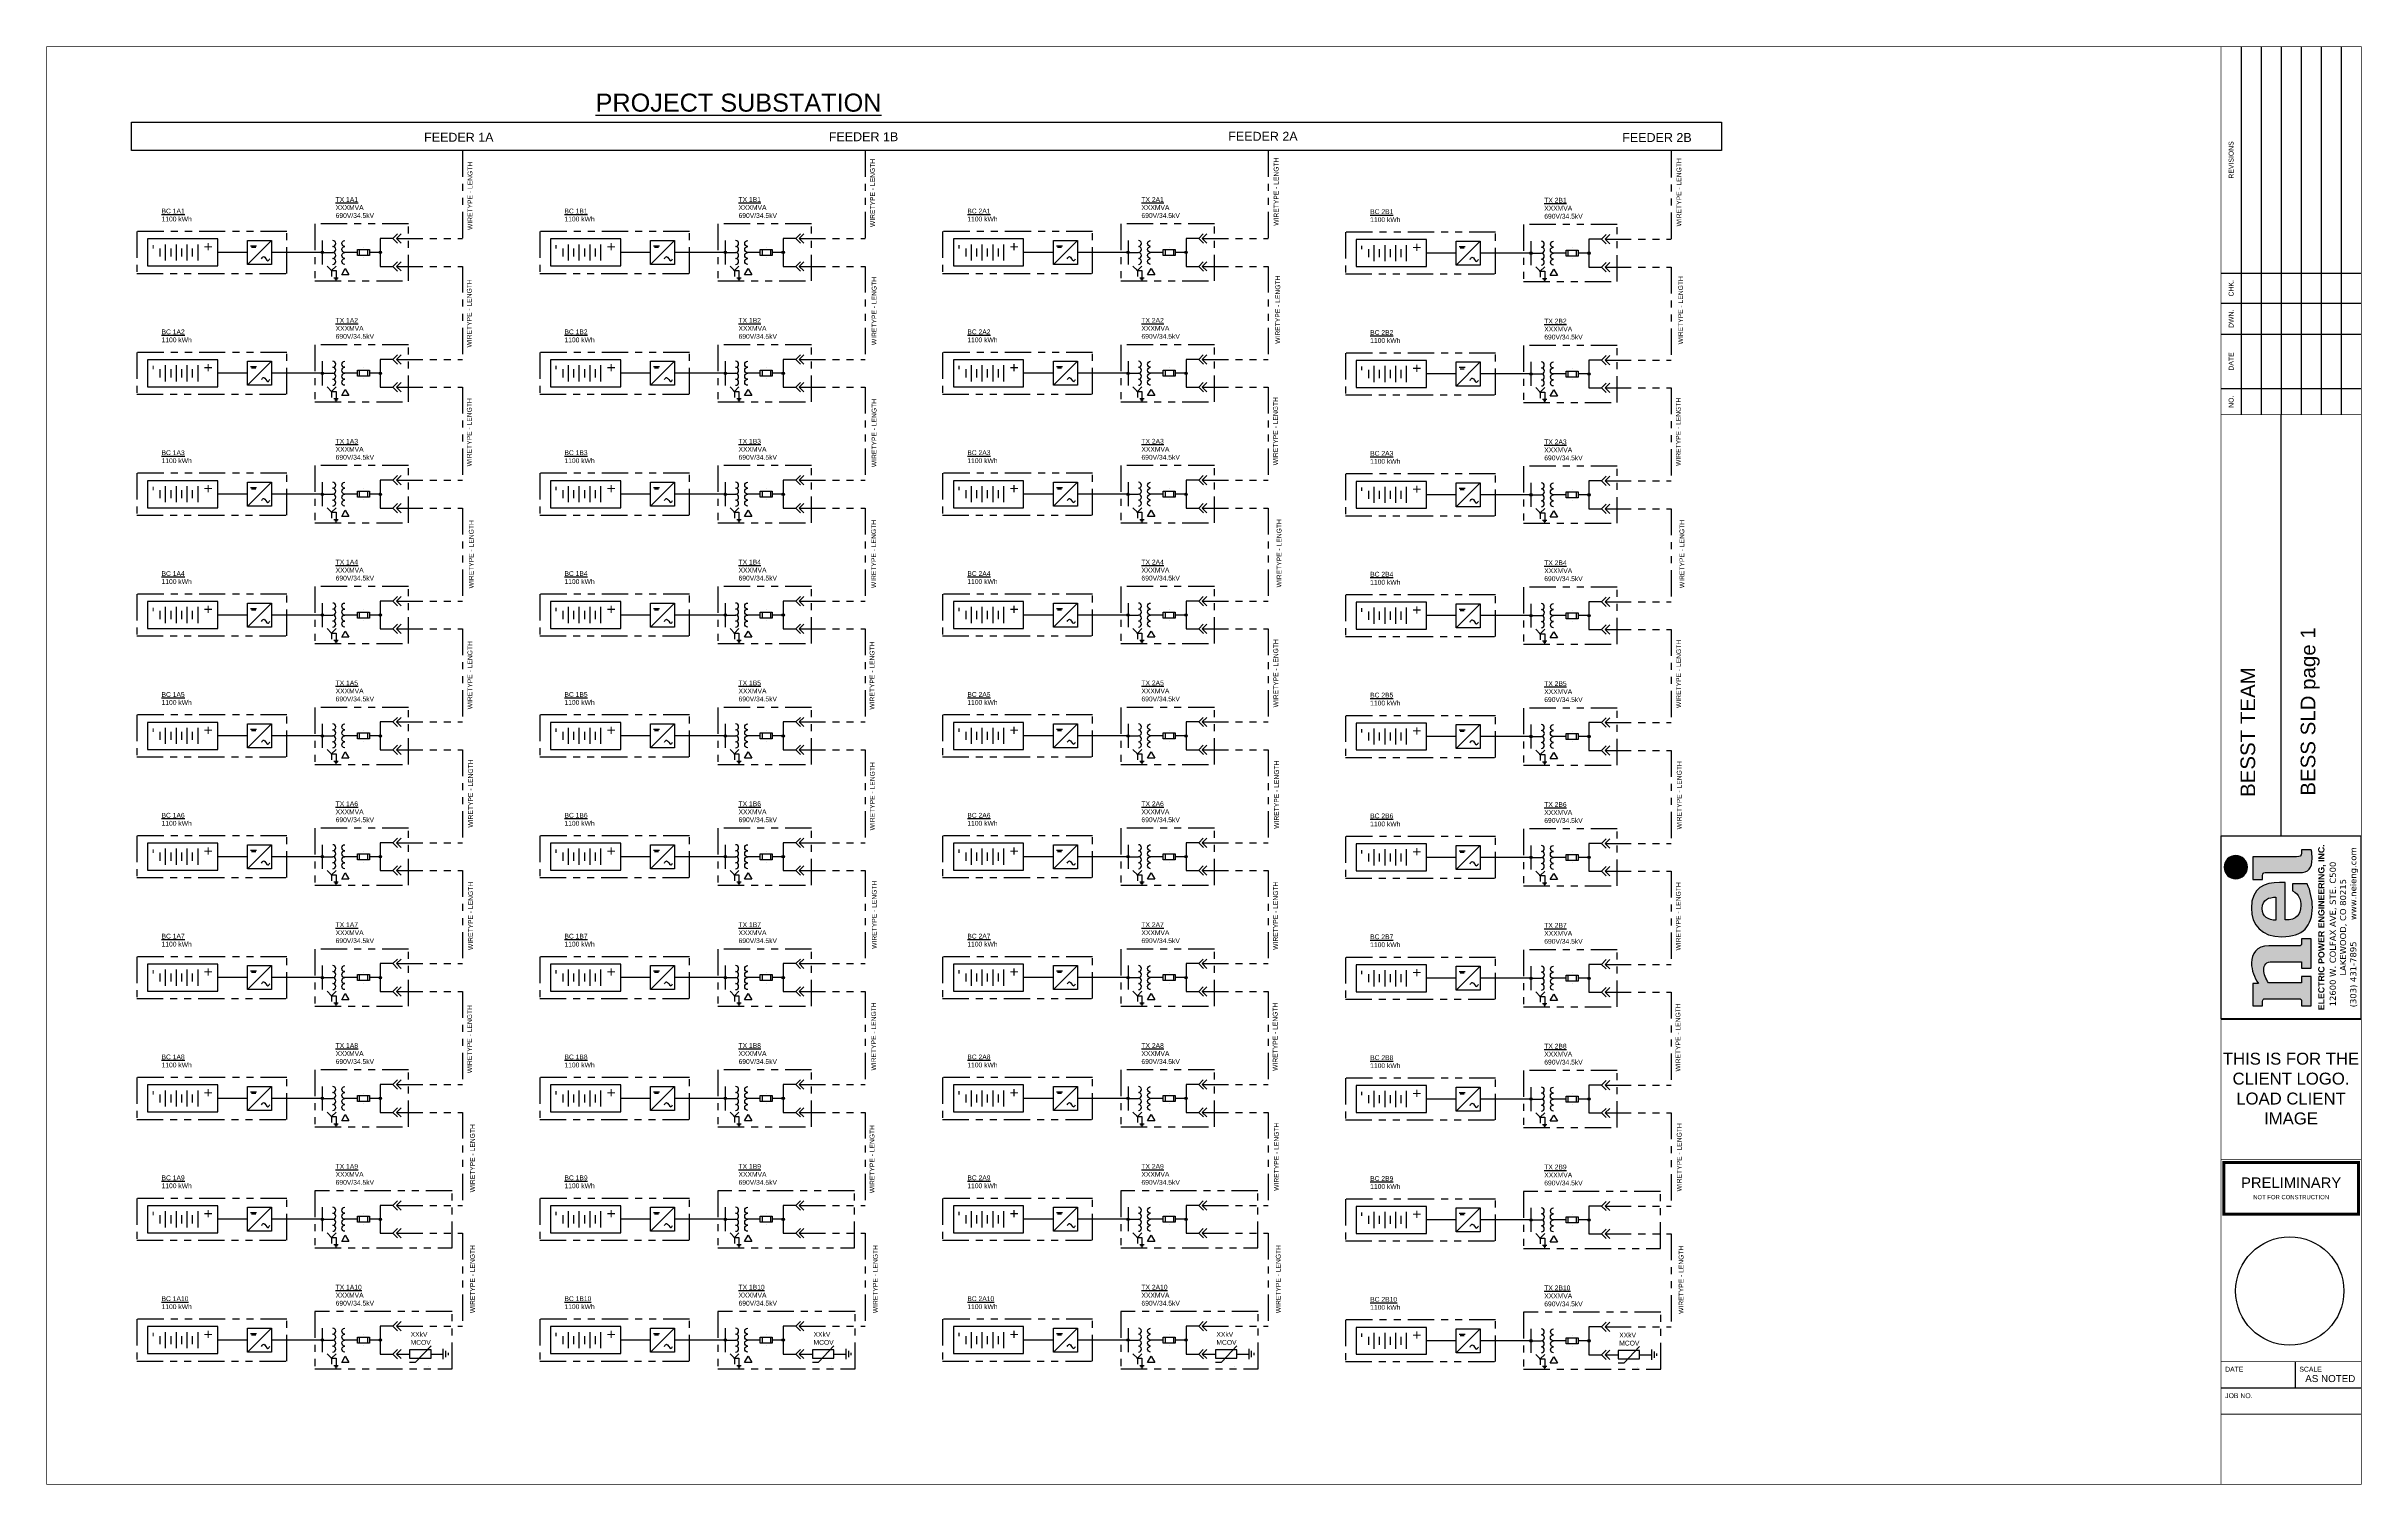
# Paper-space layout 'BESS SLD pg 1' of a CAD drawing. Extents: x -11.2 to 21.8, y -7.3 to 13.3.
import ezdxf
from ezdxf.enums import TextEntityAlignment as Align

# ---------------------------------------------------------------- set-up
doc = ezdxf.new("R2010")
doc.units = 0
doc.header["$MEASUREMENT"] = 0
doc.linetypes.add('PHANTOM4', pattern=[0.6875, 0.3125, 0.0625, -0.0625, 0.0625, -0.0625, 0.0625, -0.0625])
for name, color, linetype in [('E-HVMV-EQUP', 91, 'Continuous'), ('E-LV-EQUP', 211, 'Continuous'), ('E-OL-CDCTR', 31, 'Continuous'), ('E-OL-EQUP', 91, 'Continuous'), ('E-SYMB', 1, 'Continuous'), ('G-ANNO-STMP', 2, 'Continuous'), ('G-ANNO-TEXT', 1, 'Continuous'), ('G-ANNO-TTBL', 1, 'Continuous')]:
    doc.layers.add(name, color=color, linetype=linetype)
doc.layers.add('G-NPLT', color=67, linetype='Continuous', plot=False)
doc.styles.add('NEI-A', font='arial.ttf')
doc.styles.get("Standard").update_dxf_attribs({"font": 'arial.ttf'})

# ---------------------------------------------------------------- blocks, each defined once
blk = doc.blocks.new('*U33')
at = {"layer": 'E-LV-EQUP', "color": 0}
for points in [[(-0.075, 0), (0.075, 0)], [(-0.075, -0.1), (0.075, -0.1)], [(-0.075, -0.2), (0.075, -0.2)], [(-0.0375, -0.05), (0.0375, -0.05)], [(-0.0375, -0.15), (0.0375, -0.15)], [(-0.075, -0.3), (0.075, -0.3)], [(-0.0375, -0.25), (0.0375, -0.25)], [(-0.0375, -0.35), (0.0375, -0.35)]]:
    blk.add_lwpolyline(points, dxfattribs=at)
blk = doc.blocks.new('*U82')
blk.add_lwpolyline([(-0.281, 0.413), (0.281, 0.413), (0.281, -1.049), (-0.281, -1.049)], close=True)
at = {"xscale": 2.25, "yscale": 2.25, "zscale": 2.25}
blk.add_blockref('*U33', (0, 0), dxfattribs=at)
at = {"style": 'NEI-A'}
for s, p in [('+', (0.118, 0.216)), ('-', (0.118, -0.909))]:
    blk.add_text(s, height=0.225, dxfattribs=at).set_placement(p, align=Align.MIDDLE_CENTER)
at = {"layer": 'G-ANNO-TEXT', "lineweight": 30, "flags": 104}
blk.add_attdef('1-LINE_BESS_INFORMATION', text='', height=0.225, dxfattribs=at).set_placement((0.394, -0.337), align=Align.MIDDLE_LEFT)
blk = doc.blocks.new('CONNECTION')
h = blk.add_hatch(color=0)
edge = h.paths.add_edge_path()
edge.add_arc((0, 0), 0.025, 0, 360)
at = {"color": 0}
blk.add_circle((0, 0), 0.025, dxfattribs=at)
blk = doc.blocks.new('1-LINE - FUSE')
at = {"layer": 'Defpoints', "color": 2}
for p, q in [((-0.113, 0.125), (-0.113, 0.125)), ((0.113, 0.125), (0.113, 0.125))]:
    blk.add_line(p, q, dxfattribs=at)
at = {"layer": 'E-HVMV-EQUP', "color": 0}
for p, q in [((-0.062, 0.212), (0.063, 0.212)), ((-0.062, 0.038), (0.063, 0.038))]:
    blk.add_line(p, q, dxfattribs=at)
blk.add_lwpolyline([(0.063, 0), (-0.062, 0), (-0.062, 0.25), (0.063, 0.25)], close=True, dxfattribs=at)
blk = doc.blocks.new('*U57')
at = {"layer": 'E-HVMV-EQUP', "color": 0}
for points in [[(0.25, 0, -0.96927), (0.125, 0, -0.96927), (0, 0, -0.987011), (-0.125, 0, -0.96927), (-0.25, 0)], [(0.25, -0.25, 0.96927), (0.125, -0.25, 0.96927), (0, -0.25, 0.987011), (-0.125, -0.25, 0.96927), (-0.25, -0.25)]]:
    blk.add_lwpolyline(points, format="xyb", dxfattribs=at)
blk = doc.blocks.new('*U51')
at = {"layer": 'G-ANNO-TEXT'}
blk.add_lwpolyline([(0.075, 0.13), (0.15, 0), (0, 0)], close=True, dxfattribs=at)
blk = doc.blocks.new('SCHEMATIC - CONNECTION DOT')
h = blk.add_hatch(color=0)
edge = h.paths.add_edge_path()
edge.add_arc((0, 0), 0.025, 0, 360)
at = {"color": 0}
blk.add_circle((0, 0), 0.025, dxfattribs=at)
blk = doc.blocks.new('*U47')
at = {"color": 0}
for points in [[(0, 0), (0, -0.204)], [(-0.06, -0.204), (0.06, -0.204)], [(-0.036, -0.234), (0.036, -0.234)], [(-0.015, -0.263), (0.015, -0.263)]]:
    blk.add_lwpolyline(points, dxfattribs=at)
blk = doc.blocks.new('*U56')
at = {"layer": 'G-ANNO-TEXT'}
for q in [(0.093, 0.093), (0.094, 0)]:
    blk.add_line((0, 0), q, dxfattribs=at)
blk.add_lwpolyline([(-0.093, 0.093), (0, 0), (0, -0.124)], dxfattribs=at)
blk.add_circle((0, 0), 0.00678, dxfattribs=at)
at = {"layer": 'G-ANNO-TEXT', "xscale": 0.7346515356066922, "yscale": 0.7346515356066922, "zscale": 0.7346515356066922}
blk.add_blockref('*U47', (0.094, 0), dxfattribs=at)
blk = doc.blocks.new('*U81')
at = {"color": 0}
for p, q in [((-0.25, -0.5), (0.25, 0)), ((-0.188, -0.111), (-0.062, -0.111)), ((-0.168, -0.139), (-0.082, -0.139))]:
    blk.add_line(p, q, dxfattribs=at)
blk.add_lwpolyline([(0.25, -0.5), (-0.25, -0.5), (-0.25, 0), (0.25, 0)], close=True, dxfattribs=at)
blk.add_spline([(0.039, -0.382), (0.085, -0.336), (0.172, -0.422), (0.211, -0.382)], degree=3, dxfattribs=at)
blk = doc.blocks.new('*U30')
at = {"color": 0}
for points in [[(0, 0), (0, -0.144)], [(-0.06, -0.144), (0.06, -0.144)], [(-0.036, -0.174), (0.036, -0.174)], [(-0.015, -0.203), (0.015, -0.203)]]:
    blk.add_lwpolyline(points, dxfattribs=at)
blk = doc.blocks.new('*U53')
at = {"color": 0}
for p in [(0, 0), (0.25, 0)]:
    blk.add_point(p, dxfattribs=at)
at = {"layer": 'Defpoints', "color": 2}
for p, q in [((0.226, 0.146), (0.226, 0.146)), ((0.226, -0.146), (0.226, -0.146)), ((0.503, 0), (0.503, 0))]:
    blk.add_line(p, q, dxfattribs=at)
at = {"layer": 'E-HVMV-EQUP', "color": 0}
blk.add_lwpolyline([(0, -0.096), (0.069, -0.096), (0.25, 0.096)], dxfattribs=at)
blk.add_lwpolyline([(0, 0.05), (0, -0.05), (0.25, -0.05), (0.25, 0.05)], close=True, dxfattribs=at)
at = {"rotation": 90.00000000000077}
blk.add_blockref('*U30', (0.25, 0), dxfattribs=at)
blk = doc.blocks.new('nei-logo new')
at = {"layer": 'G-ANNO-TTBL', "true_color": 0xbd3b4b}
h = blk.add_hatch(color=15, dxfattribs=at)
h.dxf.hatch_style = 2
edge = h.paths.add_edge_path()
edge.add_spline(control_points=[(0.695, 0.79), (0.695, 0.882), (0.77, 0.956), (0.861, 0.956), (0.953, 0.956), (1.027, 0.882), (1.027, 0.79), (1.027, 0.699), (0.953, 0.624), (0.861, 0.624), (0.77, 0.624), (0.695, 0.699), (0.695, 0.79)], knot_values=[0, 0, 0, 0, 1, 1, 1, 2, 2, 2, 3, 3, 3, 4, 4, 4, 4], degree=3, periodic=0)
h = blk.add_hatch(color=15, dxfattribs=at)
h.dxf.hatch_style = 2
edge = h.paths.add_edge_path()
edge.add_spline(control_points=[(-0.266, -0.114), (-0.266, -0.146), (-0.252, -0.151), (-0.228, -0.151), (-0.228, -0.151), (-0.165, -0.151), (-0.165, -0.151), (-0.165, -0.151), (-0.165, -0.288), (-0.165, -0.288), (-0.165, -0.288), (-0.584, -0.288), (-0.584, -0.288), (-0.584, -0.288), (-0.584, -0.151), (-0.584, -0.151), (-0.584, -0.151), (-0.492, -0.151), (-0.492, -0.151), (-0.492, -0.151), (-0.492, 0.269), (-0.492, 0.269), (-0.492, 0.353), (-0.535, 0.389), (-0.611, 0.389), (-0.666, 0.389), (-0.743, 0.356), (-0.796, 0.321), (-0.796, 0.321), (-0.796, -0.151), (-0.796, -0.151), (-0.796, -0.151), (-0.704, -0.151), (-0.704, -0.151), (-0.704, -0.151), (-0.704, -0.288), (-0.704, -0.288), (-0.704, -0.288), (-1.123, -0.288), (-1.123, -0.288), (-1.123, -0.288), (-1.123, -0.151), (-1.123, -0.151), (-1.123, -0.151), (-1.062, -0.151), (-1.062, -0.151), (-1.036, -0.151), (-1.022, -0.146), (-1.022, -0.114), (-1.022, -0.114), (-1.022, 0.367), (-1.022, 0.367), (-1.022, 0.399), (-1.036, 0.405), (-1.062, 0.405), (-1.062, 0.405), (-1.123, 0.405), (-1.123, 0.405), (-1.123, 0.405), (-1.123, 0.544), (-1.123, 0.544), (-1.123, 0.544), (-0.805, 0.544), (-0.805, 0.544), (-0.805, 0.544), (-0.805, 0.465), (-0.805, 0.465), (-0.718, 0.524), (-0.616, 0.564), (-0.509, 0.564), (-0.38, 0.564), (-0.266, 0.497), (-0.266, 0.315), (-0.266, 0.315), (-0.266, -0.114), (-0.266, -0.114)], knot_values=[0, 0, 0, 0, 1, 1, 1, 2, 2, 2, 3, 3, 3, 4, 4, 4, 5, 5, 5, 6, 6, 6, 7, 7, 7, 8, 8, 8, 9, 9, 9, 10, 10, 10, 11, 11, 11, 12, 12, 12, 13, 13, 13, 14, 14, 14, 15, 15, 15, 16, 16, 16, 17, 17, 17, 18, 18, 18, 19, 19, 19, 20, 20, 20, 21, 21, 21, 22, 22, 22, 23, 23, 23, 24, 24, 24, 25, 25, 25, 25], degree=3, periodic=0)
h = blk.add_hatch(color=15, dxfattribs=at)
h.dxf.hatch_style = 2
edge = h.paths.add_edge_path()
edge.add_spline(control_points=[(-0.135, 0.13), (-0.135, 0.419), (0.029, 0.566), (0.276, 0.566), (0.57, 0.566), (0.641, 0.373), (0.641, 0.165), (0.641, 0.165), (0.641, 0.081), (0.641, 0.081), (0.641, 0.081), (0.105, 0.081), (0.105, 0.081), (0.107, -0.076), (0.175, -0.142), (0.314, -0.142), (0.383, -0.142), (0.479, -0.123), (0.522, -0.023), (0.522, -0.023), (0.625, -0.023), (0.625, -0.023), (0.625, -0.023), (0.625, -0.232), (0.625, -0.232), (0.528, -0.279), (0.382, -0.307), (0.291, -0.307), (0.019, -0.307), (-0.135, -0.172), (-0.135, 0.13)], knot_values=[0, 0, 0, 0, 1, 1, 1, 2, 2, 2, 3, 3, 3, 4, 4, 4, 5, 5, 5, 6, 6, 6, 7, 7, 7, 8, 8, 8, 9, 9, 9, 10, 10, 10, 10], degree=3, periodic=0)
edge = h.paths.add_edge_path()
edge.add_spline(control_points=[(0.431, 0.214), (0.431, 0.311), (0.403, 0.411), (0.27, 0.411), (0.152, 0.411), (0.102, 0.324), (0.102, 0.214), (0.102, 0.214), (0.431, 0.214), (0.431, 0.214)], knot_values=[0, 0, 0, 0, 1, 1, 1, 2, 2, 2, 3, 3, 3, 3], degree=3, periodic=0)
h = blk.add_hatch(color=15, dxfattribs=at)
h.dxf.hatch_style = 2
edge = h.paths.add_edge_path()
edge.add_spline(control_points=[(1.062, -0.151), (1.062, -0.151), (1.111, -0.151), (1.111, -0.151), (1.111, -0.151), (1.111, -0.291), (1.111, -0.291), (1.065, -0.301), (1.024, -0.304), (0.987, -0.304), (0.845, -0.304), (0.784, -0.25), (0.784, -0.122), (0.784, -0.122), (0.784, 0.367), (0.784, 0.367), (0.784, 0.399), (0.771, 0.405), (0.744, 0.405), (0.744, 0.405), (0.684, 0.405), (0.684, 0.405), (0.684, 0.405), (0.684, 0.544), (0.684, 0.544), (0.684, 0.544), (1.01, 0.544), (1.01, 0.544), (1.01, 0.544), (1.01, -0.082), (1.01, -0.082), (1.01, -0.125), (1.022, -0.151), (1.062, -0.151)], knot_values=[0, 0, 0, 0, 1, 1, 1, 2, 2, 2, 3, 3, 3, 4, 4, 4, 5, 5, 5, 6, 6, 6, 7, 7, 7, 8, 8, 8, 9, 9, 9, 10, 10, 10, 11, 11, 11, 11], degree=3, periodic=0)
at = {"layer": 'Defpoints'}
blk.add_lwpolyline([(1.312, 1), (1.312, -1), (-1.312, -1), (-1.312, 1)], close=True, dxfattribs=at)
at = {"layer": 'G-ANNO-TTBL', "color": 15, "true_color": 0xbd3b4b}
for points, knots in [([(0.695, 0.79), (0.695, 0.882), (0.77, 0.956), (0.861, 0.956), (0.953, 0.956), (1.027, 0.882), (1.027, 0.79), (1.027, 0.699), (0.953, 0.624), (0.861, 0.624), (0.77, 0.624), (0.695, 0.699), (0.695, 0.79)], [0, 0, 0, 0, 1, 1, 1, 2, 2, 2, 3, 3, 3, 4, 4, 4, 4]), ([(-0.266, -0.114), (-0.266, -0.146), (-0.252, -0.151), (-0.228, -0.151), (-0.228, -0.151), (-0.165, -0.151), (-0.165, -0.151), (-0.165, -0.151), (-0.165, -0.288), (-0.165, -0.288), (-0.165, -0.288), (-0.584, -0.288), (-0.584, -0.288), (-0.584, -0.288), (-0.584, -0.151), (-0.584, -0.151), (-0.584, -0.151), (-0.492, -0.151), (-0.492, -0.151), (-0.492, -0.151), (-0.492, 0.269), (-0.492, 0.269), (-0.492, 0.353), (-0.535, 0.389), (-0.611, 0.389), (-0.666, 0.389), (-0.743, 0.356), (-0.796, 0.321), (-0.796, 0.321), (-0.796, -0.151), (-0.796, -0.151), (-0.796, -0.151), (-0.704, -0.151), (-0.704, -0.151), (-0.704, -0.151), (-0.704, -0.288), (-0.704, -0.288), (-0.704, -0.288), (-1.123, -0.288), (-1.123, -0.288), (-1.123, -0.288), (-1.123, -0.151), (-1.123, -0.151), (-1.123, -0.151), (-1.062, -0.151), (-1.062, -0.151), (-1.036, -0.151), (-1.022, -0.146), (-1.022, -0.114), (-1.022, -0.114), (-1.022, 0.367), (-1.022, 0.367), (-1.022, 0.399), (-1.036, 0.405), (-1.062, 0.405), (-1.062, 0.405), (-1.123, 0.405), (-1.123, 0.405), (-1.123, 0.405), (-1.123, 0.544), (-1.123, 0.544), (-1.123, 0.544), (-0.805, 0.544), (-0.805, 0.544), (-0.805, 0.544), (-0.805, 0.465), (-0.805, 0.465), (-0.718, 0.524), (-0.616, 0.564), (-0.509, 0.564), (-0.38, 0.564), (-0.266, 0.497), (-0.266, 0.315), (-0.266, 0.315), (-0.266, -0.114), (-0.266, -0.114)], [0, 0, 0, 0, 1, 1, 1, 2, 2, 2, 3, 3, 3, 4, 4, 4, 5, 5, 5, 6, 6, 6, 7, 7, 7, 8, 8, 8, 9, 9, 9, 10, 10, 10, 11, 11, 11, 12, 12, 12, 13, 13, 13, 14, 14, 14, 15, 15, 15, 16, 16, 16, 17, 17, 17, 18, 18, 18, 19, 19, 19, 20, 20, 20, 21, 21, 21, 22, 22, 22, 23, 23, 23, 24, 24, 24, 25, 25, 25, 25]), ([(-0.135, 0.13), (-0.135, 0.419), (0.029, 0.566), (0.276, 0.566), (0.57, 0.566), (0.641, 0.373), (0.641, 0.165), (0.641, 0.165), (0.641, 0.081), (0.641, 0.081), (0.641, 0.081), (0.105, 0.081), (0.105, 0.081), (0.107, -0.076), (0.175, -0.142), (0.314, -0.142), (0.383, -0.142), (0.479, -0.123), (0.522, -0.023), (0.522, -0.023), (0.625, -0.023), (0.625, -0.023), (0.625, -0.023), (0.625, -0.232), (0.625, -0.232), (0.528, -0.279), (0.382, -0.307), (0.291, -0.307), (0.019, -0.307), (-0.135, -0.172), (-0.135, 0.13)], [0, 0, 0, 0, 1, 1, 1, 2, 2, 2, 3, 3, 3, 4, 4, 4, 5, 5, 5, 6, 6, 6, 7, 7, 7, 8, 8, 8, 9, 9, 9, 10, 10, 10, 10]), ([(0.431, 0.214), (0.431, 0.311), (0.403, 0.411), (0.27, 0.411), (0.152, 0.411), (0.102, 0.324), (0.102, 0.214), (0.102, 0.214), (0.431, 0.214), (0.431, 0.214)], [0, 0, 0, 0, 1, 1, 1, 2, 2, 2, 3, 3, 3, 3]), ([(1.062, -0.151), (1.062, -0.151), (1.111, -0.151), (1.111, -0.151), (1.111, -0.151), (1.111, -0.291), (1.111, -0.291), (1.065, -0.301), (1.024, -0.304), (0.987, -0.304), (0.845, -0.304), (0.784, -0.25), (0.784, -0.122), (0.784, -0.122), (0.784, 0.367), (0.784, 0.367), (0.784, 0.399), (0.771, 0.405), (0.744, 0.405), (0.744, 0.405), (0.684, 0.405), (0.684, 0.405), (0.684, 0.405), (0.684, 0.544), (0.684, 0.544), (0.684, 0.544), (1.01, 0.544), (1.01, 0.544), (1.01, 0.544), (1.01, -0.082), (1.01, -0.082), (1.01, -0.125), (1.022, -0.151), (1.062, -0.151)], [0, 0, 0, 0, 1, 1, 1, 2, 2, 2, 3, 3, 3, 4, 4, 4, 5, 5, 5, 6, 6, 6, 7, 7, 7, 8, 8, 8, 9, 9, 9, 10, 10, 10, 11, 11, 11, 11])]:
    blk.add_open_spline(points, degree=3, knots=knots, dxfattribs=at)
at = {"color": 7, "insert": (0, -0.39), "char_height": 0.08785, "attachment_point": 2}
blk.add_mtext_dynamic_manual_height_columns('\\pxsm1.1,t29;{\\fArial|b1|i0|c0|p34;\\H1.02447x;ELECTRIC POWER ENGINEERING, INC.\\fVerdana|b0|i0|c0|p34;\\H0.97611x;\\W1.05;\\P\\psm1,qc;\\W1;12600 W. COLFAX AVE, STE. C500      LAKEWOOD, CO 80215\\P\\ptz;(303) 431-7895        www.neieng.com}', width=2.59625, gutter_width=1, heights=[0], dxfattribs=at)
blk = doc.blocks.new('*U119')
at = {"layer": 'G-ANNO-STMP', "const_width": 0.0938}
blk.add_lwpolyline([(-2.092, 1.598), (2.092, 1.598), (2.092, 0), (-2.092, 0)], close=True, dxfattribs=at)
at = {"layer": 'G-ANNO-STMP', "insert": (0, 0.799), "char_height": 0.13125, "width": 3.79964, "attachment_point": 5, "style": 'NEI-A'}
blk.add_mtext('{\\H2.5x;PRELIMINARY\\P}NOT FOR CONSTRUCTION', dxfattribs=at)

psp = doc.layouts.new('BESS SLD pg 1')

# ---------------------------------------------------------------- linework, layer by layer
at = {"color": 240, "true_color": 0xed1f24}
psp.add_lwpolyline([(-10.035, 12.178), (12.636, 12.178), (12.636, 11.772), (-10.035, 11.772)], close=True, dxfattribs=at)
at = {"layer": 'E-OL-CDCTR'}
for p, q in [((-7.313, 10.318), (-8.036, 10.318)), ((-7.313, 10.489), (-7.313, 10.147)), ((-7.313, 10.318), (-7.164, 10.318)), ((-6.487, 10.318), (-6.642, 10.318)), ((-1.569, 10.318), (-2.292, 10.318)), ((-1.569, 10.489), (-1.569, 10.147)), ((-1.569, 10.318), (-1.42, 10.318)), ((-0.743, 10.318), (-0.897, 10.318)), ((4.175, 10.318), (3.452, 10.318)), ((4.175, 10.489), (4.175, 10.147)), ((4.175, 10.318), (4.324, 10.318)), ((5.002, 10.318), (4.847, 10.318)), ((9.918, 10.308), (9.195, 10.308)), ((9.918, 10.48), (9.918, 10.137)), ((9.918, 10.308), (10.067, 10.308)), ((10.744, 10.308), (10.59, 10.308)), ((-7.313, 8.595), (-8.036, 8.595)), ((-7.313, 8.766), (-7.313, 8.423)), ((-7.313, 8.595), (-7.164, 8.595)), ((-6.487, 8.595), (-6.642, 8.595)), ((-1.569, 8.595), (-2.292, 8.595)), ((-1.569, 8.766), (-1.569, 8.423)), ((-1.569, 8.595), (-1.42, 8.595)), ((-0.743, 8.595), (-0.897, 8.595)), ((4.175, 8.595), (3.452, 8.595)), ((4.175, 8.766), (4.175, 8.423)), ((4.175, 8.595), (4.324, 8.595)), ((5.002, 8.595), (4.847, 8.595)), ((9.918, 8.585), (9.195, 8.585)), ((9.918, 8.756), (9.918, 8.414)), ((9.918, 8.585), (10.067, 8.585)), ((10.744, 8.585), (10.59, 8.585)), ((-7.313, 7.042), (-7.313, 6.7)), ((-1.569, 7.042), (-1.569, 6.7)), ((4.175, 7.042), (4.175, 6.7)), ((9.918, 7.033), (9.918, 6.691)), ((-7.313, 6.871), (-8.036, 6.871)), ((-7.313, 6.871), (-7.164, 6.871)), ((-6.487, 6.871), (-6.642, 6.871)), ((-1.569, 6.871), (-2.292, 6.871)), ((-1.569, 6.871), (-1.42, 6.871)), ((-0.743, 6.871), (-0.897, 6.871)), ((4.175, 6.871), (3.452, 6.871)), ((4.175, 6.871), (4.324, 6.871)), ((5.002, 6.871), (4.847, 6.871)), ((9.918, 6.862), (9.195, 6.862)), ((9.918, 6.862), (10.067, 6.862)), ((10.744, 6.862), (10.59, 6.862)), ((-7.313, 5.319), (-7.313, 4.977)), ((-1.569, 5.319), (-1.569, 4.977)), ((4.175, 5.319), (4.175, 4.977)), ((9.918, 5.31), (9.918, 4.968)), ((-7.313, 5.148), (-8.036, 5.148)), ((-7.313, 5.148), (-7.164, 5.148)), ((-6.487, 5.148), (-6.642, 5.148)), ((-1.569, 5.148), (-2.292, 5.148)), ((-1.569, 5.148), (-1.42, 5.148)), ((-0.743, 5.148), (-0.897, 5.148)), ((4.175, 5.148), (3.452, 5.148)), ((4.175, 5.148), (4.324, 5.148)), ((5.002, 5.148), (4.847, 5.148)), ((9.918, 5.139), (9.195, 5.139)), ((9.918, 5.139), (10.067, 5.139)), ((10.744, 5.139), (10.59, 5.139)), ((-7.313, 3.425), (-8.036, 3.425)), ((-7.313, 3.596), (-7.313, 3.254)), ((-7.313, 3.425), (-7.164, 3.425)), ((-6.487, 3.425), (-6.642, 3.425)), ((-1.569, 3.425), (-2.292, 3.425)), ((-1.569, 3.596), (-1.569, 3.254)), ((-1.569, 3.425), (-1.42, 3.425)), ((-0.743, 3.425), (-0.897, 3.425)), ((4.175, 3.425), (3.452, 3.425)), ((4.175, 3.596), (4.175, 3.254)), ((4.175, 3.425), (4.324, 3.425)), ((5.002, 3.425), (4.847, 3.425)), ((9.918, 3.416), (9.195, 3.416)), ((9.918, 3.587), (9.918, 3.244)), ((9.918, 3.416), (10.067, 3.416)), ((10.744, 3.416), (10.59, 3.416)), ((-7.313, 1.702), (-8.036, 1.702)), ((-7.313, 1.873), (-7.313, 1.53)), ((-7.313, 1.702), (-7.164, 1.702)), ((-6.487, 1.702), (-6.642, 1.702)), ((-1.569, 1.702), (-2.292, 1.702)), ((-1.569, 1.873), (-1.569, 1.53)), ((-1.569, 1.702), (-1.42, 1.702)), ((-0.743, 1.702), (-0.897, 1.702)), ((4.175, 1.702), (3.452, 1.702)), ((4.175, 1.873), (4.175, 1.53)), ((4.175, 1.702), (4.324, 1.702)), ((5.002, 1.702), (4.847, 1.702)), ((9.918, 1.692), (9.195, 1.692)), ((9.918, 1.863), (9.918, 1.521)), ((9.918, 1.692), (10.067, 1.692)), ((10.744, 1.692), (10.59, 1.692)), ((-7.313, 0.15), (-7.313, -0.193)), ((-1.569, 0.15), (-1.569, -0.193)), ((4.175, 0.15), (4.175, -0.193)), ((9.918, 0.14), (9.918, -0.202)), ((-7.313, -0.022), (-8.036, -0.022)), ((-7.313, -0.022), (-7.164, -0.022)), ((-6.487, -0.022), (-6.642, -0.022)), ((-1.569, -0.022), (-2.292, -0.022)), ((-1.569, -0.022), (-1.42, -0.022)), ((-0.743, -0.022), (-0.897, -0.022)), ((4.175, -0.022), (3.452, -0.022)), ((4.175, -0.022), (4.324, -0.022)), ((5.002, -0.022), (4.847, -0.022)), ((9.918, -0.031), (9.195, -0.031)), ((9.918, -0.031), (10.067, -0.031)), ((10.744, -0.031), (10.59, -0.031)), ((-7.313, -1.574), (-7.313, -1.916)), ((-1.569, -1.574), (-1.569, -1.916)), ((4.175, -1.574), (4.175, -1.916)), ((9.918, -1.583), (9.918, -1.925)), ((-7.313, -1.745), (-8.036, -1.745)), ((-7.313, -1.745), (-7.164, -1.745)), ((-6.487, -1.745), (-6.642, -1.745)), ((-1.569, -1.745), (-2.292, -1.745)), ((-1.569, -1.745), (-1.42, -1.745)), ((-0.743, -1.745), (-0.897, -1.745)), ((4.175, -1.745), (3.452, -1.745)), ((4.175, -1.745), (4.324, -1.745)), ((5.002, -1.745), (4.847, -1.745)), ((9.918, -1.754), (9.195, -1.754)), ((9.918, -1.754), (10.067, -1.754)), ((10.744, -1.754), (10.59, -1.754)), ((-7.313, -3.297), (-7.313, -3.639)), ((-1.569, -3.297), (-1.569, -3.639)), ((4.175, -3.297), (4.175, -3.639)), ((-7.313, -3.468), (-8.036, -3.468)), ((-7.313, -3.468), (-7.164, -3.468)), ((-6.487, -3.468), (-6.642, -3.468)), ((-1.569, -3.468), (-2.292, -3.468)), ((-1.569, -3.468), (-1.42, -3.468)), ((-0.743, -3.468), (-0.897, -3.468)), ((4.175, -3.468), (3.452, -3.468)), ((4.175, -3.468), (4.324, -3.468)), ((5.002, -3.468), (4.847, -3.468)), ((9.918, -3.477), (9.195, -3.477)), ((9.918, -3.306), (9.918, -3.648)), ((9.918, -3.477), (10.067, -3.477)), ((10.744, -3.477), (10.59, -3.477)), ((-7.313, -5.191), (-8.036, -5.191)), ((-7.313, -5.02), (-7.313, -5.362)), ((-7.313, -5.191), (-7.164, -5.191)), ((-6.487, -5.191), (-6.642, -5.191)), ((-1.569, -5.191), (-2.292, -5.191)), ((-1.569, -5.02), (-1.569, -5.362)), ((-1.569, -5.191), (-1.42, -5.191)), ((-0.743, -5.191), (-0.897, -5.191)), ((4.175, -5.191), (3.452, -5.191)), ((4.175, -5.02), (4.175, -5.362)), ((4.175, -5.191), (4.324, -5.191)), ((5.002, -5.191), (4.847, -5.191)), ((9.918, -5.201), (9.195, -5.201)), ((9.918, -5.029), (9.918, -5.372)), ((9.918, -5.201), (10.067, -5.201)), ((10.744, -5.201), (10.59, -5.201))]:
    psp.add_line(p, q, dxfattribs=at)
for points in [[(-6.241, 10.582), (-6.307, 10.516), (-6.241, 10.45)], [(-6.19, 10.582), (-6.257, 10.516), (-6.19, 10.45)], [(-0.497, 10.582), (-0.563, 10.516), (-0.497, 10.45)], [(-0.446, 10.582), (-0.513, 10.516), (-0.446, 10.45)], [(5.247, 10.582), (5.181, 10.516), (5.248, 10.45)], [(5.298, 10.582), (5.232, 10.516), (5.298, 10.45)], [(10.99, 10.573), (10.924, 10.507), (10.991, 10.44)], [(11.041, 10.573), (10.974, 10.507), (11.041, 10.441)], [(-6.813, 10.318), (-6.993, 10.318)], [(-6.307, 10.516), (-6.487, 10.516), (-6.487, 10.12), (-6.307, 10.12)], [(-1.069, 10.318), (-1.249, 10.318)], [(-0.563, 10.516), (-0.743, 10.516), (-0.743, 10.12), (-0.563, 10.12)], [(4.675, 10.318), (4.495, 10.318)], [(5.181, 10.516), (5.002, 10.516), (5.002, 10.12), (5.181, 10.12)], [(10.418, 10.308), (10.238, 10.308)], [(10.924, 10.507), (10.744, 10.507), (10.744, 10.11), (10.924, 10.11)], [(-6.241, 10.186), (-6.307, 10.12), (-6.241, 10.053)], [(-6.19, 10.186), (-6.257, 10.12), (-6.19, 10.054)], [(-0.497, 10.186), (-0.563, 10.12), (-0.497, 10.053)], [(-0.446, 10.186), (-0.513, 10.12), (-0.446, 10.054)], [(5.247, 10.186), (5.181, 10.12), (5.248, 10.053)], [(5.298, 10.186), (5.232, 10.12), (5.298, 10.054)], [(10.99, 10.177), (10.924, 10.11), (10.991, 10.044)], [(11.041, 10.177), (10.974, 10.11), (11.041, 10.044)], [(-6.813, 8.595), (-6.993, 8.595)], [(-6.307, 8.793), (-6.487, 8.793), (-6.487, 8.396), (-6.307, 8.396)], [(-6.241, 8.859), (-6.307, 8.793), (-6.241, 8.726)], [(-6.19, 8.859), (-6.257, 8.793), (-6.19, 8.727)], [(-1.069, 8.595), (-1.249, 8.595)], [(-0.563, 8.793), (-0.743, 8.793), (-0.743, 8.396), (-0.563, 8.396)], [(-0.497, 8.859), (-0.563, 8.793), (-0.497, 8.726)], [(-0.446, 8.859), (-0.513, 8.793), (-0.446, 8.727)], [(4.675, 8.595), (4.495, 8.595)], [(5.181, 8.793), (5.002, 8.793), (5.002, 8.396), (5.181, 8.396)], [(5.247, 8.859), (5.181, 8.793), (5.248, 8.726)], [(5.298, 8.859), (5.232, 8.793), (5.298, 8.727)], [(10.418, 8.585), (10.238, 8.585)], [(10.924, 8.783), (10.744, 8.783), (10.744, 8.387), (10.924, 8.387)], [(10.99, 8.85), (10.924, 8.783), (10.991, 8.717)], [(11.041, 8.85), (10.974, 8.783), (11.041, 8.717)], [(-6.241, 8.463), (-6.307, 8.396), (-6.241, 8.33)], [(-6.19, 8.463), (-6.257, 8.396), (-6.19, 8.33)], [(-0.497, 8.463), (-0.563, 8.396), (-0.497, 8.33)], [(-0.446, 8.463), (-0.513, 8.396), (-0.446, 8.33)], [(5.247, 8.463), (5.181, 8.396), (5.248, 8.33)], [(5.298, 8.463), (5.232, 8.396), (5.298, 8.33)], [(10.99, 8.453), (10.924, 8.387), (10.991, 8.321)], [(11.041, 8.453), (10.974, 8.387), (11.041, 8.321)], [(-6.307, 7.069), (-6.487, 7.069), (-6.487, 6.673), (-6.307, 6.673)], [(-6.241, 7.136), (-6.307, 7.069), (-6.241, 7.003)], [(-6.19, 7.136), (-6.257, 7.069), (-6.19, 7.003)], [(-0.563, 7.069), (-0.743, 7.069), (-0.743, 6.673), (-0.563, 6.673)], [(-0.497, 7.136), (-0.563, 7.069), (-0.497, 7.003)], [(-0.446, 7.136), (-0.513, 7.069), (-0.446, 7.003)], [(5.181, 7.069), (5.002, 7.069), (5.002, 6.673), (5.181, 6.673)], [(5.247, 7.136), (5.181, 7.069), (5.248, 7.003)], [(5.298, 7.136), (5.232, 7.069), (5.298, 7.003)], [(10.924, 7.06), (10.744, 7.06), (10.744, 6.664), (10.924, 6.664)], [(10.99, 7.126), (10.924, 7.06), (10.991, 6.994)], [(11.041, 7.126), (10.974, 7.06), (11.041, 6.994)], [(-6.813, 6.871), (-6.993, 6.871)], [(-6.241, 6.739), (-6.307, 6.673), (-6.241, 6.607)], [(-6.19, 6.739), (-6.257, 6.673), (-6.19, 6.607)], [(-1.069, 6.871), (-1.249, 6.871)], [(-0.497, 6.739), (-0.563, 6.673), (-0.497, 6.607)], [(-0.446, 6.739), (-0.513, 6.673), (-0.446, 6.607)], [(4.675, 6.871), (4.495, 6.871)], [(5.247, 6.739), (5.181, 6.673), (5.248, 6.607)], [(5.298, 6.739), (5.232, 6.673), (5.298, 6.607)], [(10.418, 6.862), (10.238, 6.862)], [(10.99, 6.73), (10.924, 6.664), (10.991, 6.598)], [(11.041, 6.73), (10.974, 6.664), (11.041, 6.598)], [(-6.307, 5.346), (-6.487, 5.346), (-6.487, 4.95), (-6.307, 4.95)], [(-6.241, 5.412), (-6.307, 5.346), (-6.241, 5.28)], [(-6.19, 5.412), (-6.257, 5.346), (-6.19, 5.28)], [(-0.563, 5.346), (-0.743, 5.346), (-0.743, 4.95), (-0.563, 4.95)], [(-0.497, 5.412), (-0.563, 5.346), (-0.497, 5.28)], [(-0.446, 5.412), (-0.513, 5.346), (-0.446, 5.28)], [(5.181, 5.346), (5.002, 5.346), (5.002, 4.95), (5.181, 4.95)], [(5.247, 5.412), (5.181, 5.346), (5.248, 5.28)], [(5.298, 5.412), (5.232, 5.346), (5.298, 5.28)], [(10.924, 5.337), (10.744, 5.337), (10.744, 4.941), (10.924, 4.941)], [(10.99, 5.403), (10.924, 5.337), (10.991, 5.271)], [(11.041, 5.403), (10.974, 5.337), (11.041, 5.271)], [(-6.813, 5.148), (-6.993, 5.148)], [(-6.241, 5.016), (-6.307, 4.95), (-6.241, 4.884)], [(-6.19, 5.016), (-6.257, 4.95), (-6.19, 4.884)], [(-1.069, 5.148), (-1.249, 5.148)], [(-0.497, 5.016), (-0.563, 4.95), (-0.497, 4.884)], [(-0.446, 5.016), (-0.513, 4.95), (-0.446, 4.884)], [(4.675, 5.148), (4.495, 5.148)], [(5.247, 5.016), (5.181, 4.95), (5.248, 4.884)], [(5.298, 5.016), (5.232, 4.95), (5.298, 4.884)], [(10.418, 5.139), (10.238, 5.139)], [(10.99, 5.007), (10.924, 4.941), (10.991, 4.874)], [(11.041, 5.007), (10.974, 4.941), (11.041, 4.875)], [(-6.241, 3.689), (-6.307, 3.623), (-6.241, 3.557)], [(-6.19, 3.689), (-6.257, 3.623), (-6.19, 3.557)], [(-0.497, 3.689), (-0.563, 3.623), (-0.497, 3.557)], [(-0.446, 3.689), (-0.513, 3.623), (-0.446, 3.557)], [(5.247, 3.689), (5.181, 3.623), (5.248, 3.557)], [(5.298, 3.689), (5.232, 3.623), (5.298, 3.557)], [(10.99, 3.68), (10.924, 3.614), (10.991, 3.547)], [(11.041, 3.68), (10.974, 3.614), (11.041, 3.548)], [(-6.813, 3.425), (-6.993, 3.425)], [(-6.307, 3.623), (-6.487, 3.623), (-6.487, 3.227), (-6.307, 3.227)], [(-1.069, 3.425), (-1.249, 3.425)], [(-0.563, 3.623), (-0.743, 3.623), (-0.743, 3.227), (-0.563, 3.227)], [(4.675, 3.425), (4.495, 3.425)], [(5.181, 3.623), (5.002, 3.623), (5.002, 3.227), (5.181, 3.227)], [(10.418, 3.416), (10.238, 3.416)], [(10.924, 3.614), (10.744, 3.614), (10.744, 3.217), (10.924, 3.217)], [(-6.241, 3.293), (-6.307, 3.227), (-6.241, 3.16)], [(-6.19, 3.293), (-6.257, 3.227), (-6.19, 3.161)], [(-0.497, 3.293), (-0.563, 3.227), (-0.497, 3.16)], [(-0.446, 3.293), (-0.513, 3.227), (-0.446, 3.161)], [(5.247, 3.293), (5.181, 3.227), (5.248, 3.16)], [(5.298, 3.293), (5.232, 3.227), (5.298, 3.161)], [(10.99, 3.284), (10.924, 3.217), (10.991, 3.151)], [(11.041, 3.284), (10.974, 3.217), (11.041, 3.151)], [(-6.813, 1.702), (-6.993, 1.702)], [(-6.307, 1.9), (-6.487, 1.9), (-6.487, 1.503), (-6.307, 1.503)], [(-6.241, 1.966), (-6.307, 1.9), (-6.241, 1.834)], [(-6.19, 1.966), (-6.257, 1.9), (-6.19, 1.834)], [(-1.069, 1.702), (-1.249, 1.702)], [(-0.563, 1.9), (-0.743, 1.9), (-0.743, 1.503), (-0.563, 1.503)], [(-0.497, 1.966), (-0.563, 1.9), (-0.497, 1.834)], [(-0.446, 1.966), (-0.513, 1.9), (-0.446, 1.834)], [(4.675, 1.702), (4.495, 1.702)], [(5.181, 1.9), (5.002, 1.9), (5.002, 1.503), (5.181, 1.503)], [(5.247, 1.966), (5.181, 1.9), (5.248, 1.834)], [(5.298, 1.966), (5.232, 1.9), (5.298, 1.834)], [(10.418, 1.692), (10.238, 1.692)], [(10.924, 1.89), (10.744, 1.89), (10.744, 1.494), (10.924, 1.494)], [(10.99, 1.957), (10.924, 1.89), (10.991, 1.824)], [(11.041, 1.957), (10.974, 1.89), (11.041, 1.824)], [(-6.241, 1.57), (-6.307, 1.503), (-6.241, 1.437)], [(-6.19, 1.57), (-6.257, 1.503), (-6.19, 1.437)], [(-0.497, 1.57), (-0.563, 1.503), (-0.497, 1.437)], [(-0.446, 1.57), (-0.513, 1.503), (-0.446, 1.437)], [(5.247, 1.57), (5.181, 1.503), (5.248, 1.437)], [(5.298, 1.57), (5.232, 1.503), (5.298, 1.437)], [(10.99, 1.56), (10.924, 1.494), (10.991, 1.428)], [(11.041, 1.56), (10.974, 1.494), (11.041, 1.428)], [(-6.307, 0.177), (-6.487, 0.177), (-6.487, -0.22), (-6.307, -0.22)], [(-6.241, 0.243), (-6.307, 0.177), (-6.241, 0.11)], [(-6.19, 0.243), (-6.257, 0.177), (-6.19, 0.11)], [(-0.563, 0.177), (-0.743, 0.177), (-0.743, -0.22), (-0.563, -0.22)], [(-0.497, 0.243), (-0.563, 0.177), (-0.497, 0.11)], [(-0.446, 0.243), (-0.513, 0.177), (-0.446, 0.11)], [(5.181, 0.177), (5.002, 0.177), (5.002, -0.22), (5.181, -0.22)], [(5.247, 0.243), (5.181, 0.177), (5.248, 0.11)], [(5.298, 0.243), (5.232, 0.177), (5.298, 0.11)], [(10.924, 0.167), (10.744, 0.167), (10.744, -0.229), (10.924, -0.229)], [(10.99, 0.234), (10.924, 0.167), (10.991, 0.101)], [(11.041, 0.234), (10.974, 0.167), (11.041, 0.101)], [(-6.813, -0.022), (-6.993, -0.022)], [(-6.241, -0.153), (-6.307, -0.22), (-6.241, -0.286)], [(-6.19, -0.153), (-6.257, -0.22), (-6.19, -0.286)], [(-1.069, -0.022), (-1.249, -0.022)], [(-0.497, -0.153), (-0.563, -0.22), (-0.497, -0.286)], [(-0.446, -0.153), (-0.513, -0.22), (-0.446, -0.286)], [(4.675, -0.022), (4.495, -0.022)], [(5.247, -0.153), (5.181, -0.22), (5.248, -0.286)], [(5.298, -0.153), (5.232, -0.22), (5.298, -0.286)], [(10.418, -0.031), (10.238, -0.031)], [(10.99, -0.163), (10.924, -0.229), (10.991, -0.295)], [(11.041, -0.163), (10.974, -0.229), (11.041, -0.295)], [(-6.307, -1.547), (-6.487, -1.547), (-6.487, -1.943), (-6.307, -1.943)], [(-6.241, -1.48), (-6.307, -1.547), (-6.241, -1.613)], [(-6.19, -1.48), (-6.257, -1.547), (-6.19, -1.613)], [(-0.563, -1.547), (-0.743, -1.547), (-0.743, -1.943), (-0.563, -1.943)], [(-0.497, -1.48), (-0.563, -1.547), (-0.497, -1.613)], [(-0.446, -1.48), (-0.513, -1.547), (-0.446, -1.613)], [(5.181, -1.547), (5.002, -1.547), (5.002, -1.943), (5.181, -1.943)], [(5.247, -1.48), (5.181, -1.547), (5.248, -1.613)], [(5.298, -1.48), (5.232, -1.547), (5.298, -1.613)], [(10.924, -1.556), (10.744, -1.556), (10.744, -1.952), (10.924, -1.952)], [(10.99, -1.49), (10.924, -1.556), (10.991, -1.622)], [(11.041, -1.49), (10.974, -1.556), (11.041, -1.622)], [(-6.813, -1.745), (-6.993, -1.745)], [(-6.241, -1.877), (-6.307, -1.943), (-6.241, -2.009)], [(-6.19, -1.877), (-6.257, -1.943), (-6.19, -2.009)], [(-1.069, -1.745), (-1.249, -1.745)], [(-0.497, -1.877), (-0.563, -1.943), (-0.497, -2.009)], [(-0.446, -1.877), (-0.513, -1.943), (-0.446, -2.009)], [(4.675, -1.745), (4.495, -1.745)], [(5.247, -1.877), (5.181, -1.943), (5.248, -2.009)], [(5.298, -1.877), (5.232, -1.943), (5.298, -2.009)], [(10.418, -1.754), (10.238, -1.754)], [(10.99, -1.886), (10.924, -1.952), (10.991, -2.018)], [(11.041, -1.886), (10.974, -1.952), (11.041, -2.018)], [(-6.307, -3.27), (-6.487, -3.27), (-6.487, -3.666), (-6.307, -3.666)], [(-6.241, -3.204), (-6.307, -3.27), (-6.241, -3.336)], [(-6.19, -3.204), (-6.257, -3.27), (-6.19, -3.336)], [(-0.563, -3.27), (-0.743, -3.27), (-0.743, -3.666), (-0.563, -3.666)], [(-0.497, -3.204), (-0.563, -3.27), (-0.497, -3.336)], [(-0.446, -3.204), (-0.513, -3.27), (-0.446, -3.336)], [(5.181, -3.27), (5.002, -3.27), (5.002, -3.666), (5.181, -3.666)], [(5.247, -3.204), (5.181, -3.27), (5.248, -3.336)], [(5.298, -3.204), (5.232, -3.27), (5.298, -3.336)], [(10.924, -3.279), (10.744, -3.279), (10.744, -3.675), (10.924, -3.675)], [(10.99, -3.213), (10.924, -3.279), (10.991, -3.345)], [(11.041, -3.213), (10.974, -3.279), (11.041, -3.345)], [(-6.813, -3.468), (-6.993, -3.468)], [(-6.241, -3.6), (-6.307, -3.666), (-6.241, -3.732)], [(-6.19, -3.6), (-6.257, -3.666), (-6.19, -3.732)], [(-1.069, -3.468), (-1.249, -3.468)], [(-0.497, -3.6), (-0.563, -3.666), (-0.497, -3.732)], [(-0.446, -3.6), (-0.513, -3.666), (-0.446, -3.732)], [(4.675, -3.468), (4.495, -3.468)], [(5.247, -3.6), (5.181, -3.666), (5.248, -3.732)], [(5.298, -3.6), (5.232, -3.666), (5.298, -3.732)], [(10.418, -3.477), (10.238, -3.477)], [(10.99, -3.609), (10.924, -3.675), (10.991, -3.742)], [(11.041, -3.609), (10.974, -3.675), (11.041, -3.742)], [(-6.241, -4.927), (-6.307, -4.993), (-6.241, -5.059)], [(-6.19, -4.927), (-6.257, -4.993), (-6.19, -5.059)], [(-0.497, -4.927), (-0.563, -4.993), (-0.497, -5.059)], [(-0.446, -4.927), (-0.513, -4.993), (-0.446, -5.059)], [(5.247, -4.927), (5.181, -4.993), (5.248, -5.059)], [(5.298, -4.927), (5.232, -4.993), (5.298, -5.059)], [(10.99, -4.936), (10.924, -5.002), (10.991, -5.069)], [(11.041, -4.936), (10.974, -5.002), (11.041, -5.068)], [(-6.813, -5.191), (-6.993, -5.191)], [(-6.307, -4.993), (-6.487, -4.993), (-6.487, -5.389), (-6.307, -5.389)], [(-1.069, -5.191), (-1.249, -5.191)], [(-0.563, -4.993), (-0.743, -4.993), (-0.743, -5.389), (-0.563, -5.389)], [(4.675, -5.191), (4.495, -5.191)], [(5.181, -4.993), (5.002, -4.993), (5.002, -5.389), (5.181, -5.389)], [(10.418, -5.201), (10.238, -5.201)], [(10.924, -5.002), (10.744, -5.002), (10.744, -5.399), (10.924, -5.399)], [(-6.241, -5.323), (-6.307, -5.389), (-6.241, -5.456)], [(-6.19, -5.323), (-6.257, -5.389), (-6.19, -5.455)], [(-0.497, -5.323), (-0.563, -5.389), (-0.497, -5.456)], [(-0.446, -5.323), (-0.513, -5.389), (-0.446, -5.455)], [(5.247, -5.323), (5.181, -5.389), (5.248, -5.456)], [(5.298, -5.323), (5.232, -5.389), (5.298, -5.455)], [(10.99, -5.332), (10.924, -5.399), (10.991, -5.465)], [(11.041, -5.332), (10.974, -5.399), (11.041, -5.465)]]:
    psp.add_lwpolyline(points, dxfattribs=at)
at = {"layer": 'E-OL-EQUP', "linetype": 'PHANTOM4'}
for p, q in [((-5.316, 11.772), (-5.316, 10.516)), ((0.428, 11.772), (0.428, 10.516)), ((6.172, 11.772), (6.172, 10.516)), ((11.915, 11.763), (11.915, 10.507)), ((-6.257, 10.516), (-5.316, 10.516)), ((-0.513, 10.516), (0.428, 10.516)), ((5.232, 10.516), (6.172, 10.516)), ((10.974, 10.507), (11.915, 10.507)), ((-6.257, 10.12), (-5.316, 10.12)), ((-5.316, 10.12), (-5.316, 8.793)), ((-0.513, 10.12), (0.428, 10.12)), ((0.428, 10.12), (0.428, 8.793)), ((5.232, 10.12), (6.172, 10.12)), ((6.172, 10.12), (6.172, 8.793)), ((10.974, 10.11), (11.915, 10.11)), ((11.915, 10.11), (11.915, 8.783)), ((-6.257, 8.793), (-5.316, 8.793)), ((-0.513, 8.793), (0.428, 8.793)), ((5.232, 8.793), (6.172, 8.793)), ((10.974, 8.783), (11.915, 8.783)), ((-6.257, 8.396), (-5.316, 8.396)), ((-5.316, 8.396), (-5.316, 7.069)), ((-0.513, 8.396), (0.428, 8.396)), ((0.428, 8.396), (0.428, 7.069)), ((5.232, 8.396), (6.172, 8.396)), ((6.172, 8.396), (6.172, 7.069)), ((10.974, 8.387), (11.915, 8.387)), ((11.915, 8.387), (11.915, 7.06)), ((-6.257, 7.069), (-5.316, 7.069)), ((-0.513, 7.069), (0.428, 7.069)), ((5.232, 7.069), (6.172, 7.069)), ((10.974, 7.06), (11.915, 7.06)), ((-6.257, 6.673), (-5.316, 6.673)), ((-5.316, 6.673), (-5.316, 5.346)), ((-0.513, 6.673), (0.428, 6.673)), ((0.428, 6.673), (0.428, 5.346)), ((5.232, 6.673), (6.172, 6.673)), ((6.172, 6.673), (6.172, 5.346)), ((10.974, 6.664), (11.915, 6.664)), ((11.915, 6.664), (11.915, 5.337)), ((-6.257, 5.346), (-5.316, 5.346)), ((-0.513, 5.346), (0.428, 5.346)), ((5.232, 5.346), (6.172, 5.346)), ((10.974, 5.337), (11.915, 5.337)), ((-6.257, 4.95), (-5.316, 4.95)), ((-5.316, 4.95), (-5.316, 3.623)), ((-0.513, 4.95), (0.428, 4.95)), ((0.428, 4.95), (0.428, 3.623)), ((5.232, 4.95), (6.172, 4.95)), ((6.172, 4.95), (6.172, 3.623)), ((10.974, 4.941), (11.915, 4.941)), ((11.915, 4.941), (11.915, 3.614)), ((-6.257, 3.623), (-5.316, 3.623)), ((-0.513, 3.623), (0.428, 3.623)), ((5.232, 3.623), (6.172, 3.623)), ((10.974, 3.614), (11.915, 3.614)), ((-6.257, 3.227), (-5.316, 3.227)), ((-5.316, 3.227), (-5.316, 1.9)), ((-0.513, 3.227), (0.428, 3.227)), ((0.428, 3.227), (0.428, 1.9)), ((5.232, 3.227), (6.172, 3.227)), ((6.172, 3.227), (6.172, 1.9)), ((10.974, 3.217), (11.915, 3.217)), ((11.915, 3.217), (11.915, 1.89)), ((-6.257, 1.9), (-5.316, 1.9)), ((-0.513, 1.9), (0.428, 1.9)), ((5.232, 1.9), (6.172, 1.9)), ((10.974, 1.89), (11.915, 1.89)), ((-6.257, 1.503), (-5.316, 1.503)), ((-5.316, 1.503), (-5.316, 0.177)), ((-0.513, 1.503), (0.428, 1.503)), ((0.428, 1.503), (0.428, 0.177)), ((5.232, 1.503), (6.172, 1.503)), ((6.172, 1.503), (6.172, 0.177)), ((10.974, 1.494), (11.915, 1.494)), ((11.915, 1.494), (11.915, 0.167)), ((-6.257, 0.177), (-5.316, 0.177)), ((-0.513, 0.177), (0.428, 0.177)), ((5.232, 0.177), (6.172, 0.177)), ((10.974, 0.167), (11.915, 0.167)), ((-6.257, -0.22), (-5.316, -0.22)), ((-5.316, -0.22), (-5.316, -1.547)), ((-0.513, -0.22), (0.428, -0.22)), ((0.428, -0.22), (0.428, -1.547)), ((5.232, -0.22), (6.172, -0.22)), ((6.172, -0.22), (6.172, -1.547)), ((10.974, -0.229), (11.915, -0.229)), ((11.915, -0.229), (11.915, -1.556)), ((-6.257, -1.547), (-5.316, -1.547)), ((-0.513, -1.547), (0.428, -1.547)), ((5.232, -1.547), (6.172, -1.547)), ((10.974, -1.556), (11.915, -1.556)), ((-6.257, -1.943), (-5.316, -1.943)), ((-5.316, -1.943), (-5.316, -3.27)), ((-0.513, -1.943), (0.428, -1.943)), ((0.428, -1.943), (0.428, -3.27)), ((5.232, -1.943), (6.172, -1.943)), ((6.172, -1.943), (6.172, -3.27)), ((10.974, -1.952), (11.915, -1.952)), ((11.915, -1.952), (11.915, -3.279)), ((-6.257, -3.27), (-5.316, -3.27)), ((-0.513, -3.27), (0.428, -3.27)), ((5.232, -3.27), (6.172, -3.27)), ((10.974, -3.279), (11.915, -3.279)), ((-6.257, -3.666), (-5.316, -3.666)), ((-5.316, -3.666), (-5.316, -4.993)), ((-0.513, -3.666), (0.428, -3.666)), ((0.428, -3.666), (0.428, -4.993)), ((5.232, -3.666), (6.172, -3.666)), ((6.172, -3.666), (6.172, -4.993)), ((10.974, -3.675), (11.915, -3.675)), ((11.915, -3.675), (11.915, -5.002)), ((-6.257, -4.993), (-5.316, -4.993)), ((-0.513, -4.993), (0.428, -4.993)), ((5.232, -4.993), (6.172, -4.993)), ((10.974, -5.002), (11.915, -5.002)), ((-6.257, -5.389), (-6.068, -5.389)), ((-0.513, -5.389), (-0.324, -5.389)), ((5.232, -5.389), (5.42, -5.389)), ((10.974, -5.399), (11.163, -5.399))]:
    psp.add_line(p, q, dxfattribs=at)
at = {"layer": 'E-OL-EQUP'}
for p, q in [((-8.378, 10.318), (-8.802, 10.318)), ((-2.634, 10.318), (-3.058, 10.318)), ((3.11, 10.318), (2.686, 10.318)), ((8.853, 10.308), (8.429, 10.308)), ((-8.378, 8.595), (-8.802, 8.595)), ((-2.634, 8.595), (-3.058, 8.595)), ((3.11, 8.595), (2.686, 8.595)), ((8.853, 8.585), (8.429, 8.585)), ((-8.378, 6.871), (-8.802, 6.871)), ((-2.634, 6.871), (-3.058, 6.871)), ((3.11, 6.871), (2.686, 6.871)), ((8.853, 6.862), (8.429, 6.862)), ((-8.378, 5.148), (-8.802, 5.148)), ((-2.634, 5.148), (-3.058, 5.148)), ((3.11, 5.148), (2.686, 5.148)), ((8.853, 5.139), (8.429, 5.139)), ((-8.378, 3.425), (-8.802, 3.425)), ((-2.634, 3.425), (-3.058, 3.425)), ((3.11, 3.425), (2.686, 3.425)), ((8.853, 3.416), (8.429, 3.416)), ((-8.378, 1.702), (-8.802, 1.702)), ((-2.634, 1.702), (-3.058, 1.702)), ((3.11, 1.702), (2.686, 1.702)), ((8.853, 1.692), (8.429, 1.692)), ((-8.378, -0.022), (-8.802, -0.022)), ((-2.634, -0.022), (-3.058, -0.022)), ((3.11, -0.022), (2.686, -0.022)), ((8.853, -0.031), (8.429, -0.031)), ((-8.378, -1.745), (-8.802, -1.745)), ((-2.634, -1.745), (-3.058, -1.745)), ((3.11, -1.745), (2.686, -1.745)), ((8.853, -1.754), (8.429, -1.754)), ((-8.378, -3.468), (-8.802, -3.468)), ((-2.634, -3.468), (-3.058, -3.468)), ((3.11, -3.468), (2.686, -3.468)), ((8.853, -3.477), (8.429, -3.477)), ((-8.378, -5.191), (-8.802, -5.191)), ((-2.634, -5.191), (-3.058, -5.191)), ((3.11, -5.191), (2.686, -5.191)), ((8.853, -5.201), (8.429, -5.201))]:
    psp.add_line(p, q, dxfattribs=at)
at = {"layer": 'E-OL-EQUP', "linetype": 'PHANTOM4'}
for points in [[(-9.958, 10.616), (-9.958, 10.02), (-7.821, 10.02), (-7.821, 10.616)], [(-7.418, 10.724), (-7.418, 9.911), (-6.083, 9.911), (-6.083, 10.724)], [(-4.214, 10.616), (-4.214, 10.02), (-2.077, 10.02), (-2.077, 10.616)], [(-1.674, 10.724), (-1.674, 9.911), (-0.339, 9.911), (-0.339, 10.724)], [(1.53, 10.616), (1.53, 10.02), (3.668, 10.02), (3.668, 10.616)], [(4.07, 10.724), (4.07, 9.911), (5.405, 9.911), (5.405, 10.724)], [(7.273, 10.606), (7.273, 10.011), (9.411, 10.011), (9.411, 10.606)], [(9.813, 10.715), (9.813, 9.902), (11.148, 9.902), (11.148, 10.715)], [(-7.418, 9.001), (-7.418, 8.188), (-6.083, 8.188), (-6.083, 9.001)], [(-1.674, 9.001), (-1.674, 8.188), (-0.339, 8.188), (-0.339, 9.001)], [(4.07, 9.001), (4.07, 8.188), (5.405, 8.188), (5.405, 9.001)], [(9.813, 8.992), (9.813, 8.179), (11.148, 8.179), (11.148, 8.992)], [(-9.958, 8.892), (-9.958, 8.297), (-7.821, 8.297), (-7.821, 8.892)], [(-4.214, 8.892), (-4.214, 8.297), (-2.077, 8.297), (-2.077, 8.892)], [(1.53, 8.892), (1.53, 8.297), (3.668, 8.297), (3.668, 8.892)], [(7.273, 8.883), (7.273, 8.287), (9.411, 8.287), (9.411, 8.883)], [(-7.418, 7.278), (-7.418, 6.465), (-6.083, 6.465), (-6.083, 7.278)], [(-1.674, 7.278), (-1.674, 6.465), (-0.339, 6.465), (-0.339, 7.278)], [(4.07, 7.278), (4.07, 6.465), (5.405, 6.465), (5.405, 7.278)], [(9.813, 7.269), (9.813, 6.456), (11.148, 6.456), (11.148, 7.269)], [(-9.958, 7.169), (-9.958, 6.574), (-7.821, 6.574), (-7.821, 7.169)], [(-4.214, 7.169), (-4.214, 6.574), (-2.077, 6.574), (-2.077, 7.169)], [(1.53, 7.169), (1.53, 6.574), (3.668, 6.574), (3.668, 7.169)], [(7.273, 7.16), (7.273, 6.564), (9.411, 6.564), (9.411, 7.16)], [(-9.958, 5.446), (-9.958, 4.85), (-7.821, 4.85), (-7.821, 5.446)], [(-7.418, 5.555), (-7.418, 4.742), (-6.083, 4.742), (-6.083, 5.555)], [(-4.214, 5.446), (-4.214, 4.85), (-2.077, 4.85), (-2.077, 5.446)], [(-1.674, 5.555), (-1.674, 4.742), (-0.339, 4.742), (-0.339, 5.555)], [(1.53, 5.446), (1.53, 4.85), (3.668, 4.85), (3.668, 5.446)], [(4.07, 5.555), (4.07, 4.742), (5.405, 4.742), (5.405, 5.555)], [(7.273, 5.437), (7.273, 4.841), (9.411, 4.841), (9.411, 5.437)], [(9.813, 5.545), (9.813, 4.732), (11.148, 4.732), (11.148, 5.545)], [(-9.958, 3.723), (-9.958, 3.127), (-7.821, 3.127), (-7.821, 3.723)], [(-7.418, 3.831), (-7.418, 3.018), (-6.083, 3.018), (-6.083, 3.831)], [(-4.214, 3.723), (-4.214, 3.127), (-2.077, 3.127), (-2.077, 3.723)], [(-1.674, 3.831), (-1.674, 3.018), (-0.339, 3.018), (-0.339, 3.831)], [(1.53, 3.723), (1.53, 3.127), (3.668, 3.127), (3.668, 3.723)], [(4.07, 3.831), (4.07, 3.018), (5.405, 3.018), (5.405, 3.831)], [(7.273, 3.713), (7.273, 3.118), (9.411, 3.118), (9.411, 3.713)], [(9.813, 3.822), (9.813, 3.009), (11.148, 3.009), (11.148, 3.822)], [(-9.958, 1.999), (-9.958, 1.404), (-7.821, 1.404), (-7.821, 1.999)], [(-7.418, 2.108), (-7.418, 1.295), (-6.083, 1.295), (-6.083, 2.108)], [(-4.214, 1.999), (-4.214, 1.404), (-2.077, 1.404), (-2.077, 1.999)], [(-1.674, 2.108), (-1.674, 1.295), (-0.339, 1.295), (-0.339, 2.108)], [(1.53, 1.999), (1.53, 1.404), (3.668, 1.404), (3.668, 1.999)], [(4.07, 2.108), (4.07, 1.295), (5.405, 1.295), (5.405, 2.108)], [(7.273, 1.99), (7.273, 1.395), (9.411, 1.395), (9.411, 1.99)], [(9.813, 2.099), (9.813, 1.286), (11.148, 1.286), (11.148, 2.099)], [(-7.418, 0.385), (-7.418, -0.428), (-6.083, -0.428), (-6.083, 0.385)], [(-1.674, 0.385), (-1.674, -0.428), (-0.339, -0.428), (-0.339, 0.385)], [(4.07, 0.385), (4.07, -0.428), (5.405, -0.428), (5.405, 0.385)], [(9.813, 0.376), (9.813, -0.437), (11.148, -0.437), (11.148, 0.376)], [(-9.958, 0.276), (-9.958, -0.319), (-7.821, -0.319), (-7.821, 0.276)], [(-4.214, 0.276), (-4.214, -0.319), (-2.077, -0.319), (-2.077, 0.276)], [(1.53, 0.276), (1.53, -0.319), (3.668, -0.319), (3.668, 0.276)], [(7.273, 0.267), (7.273, -0.329), (9.411, -0.329), (9.411, 0.267)], [(-9.958, -1.447), (-9.958, -2.043), (-7.821, -2.043), (-7.821, -1.447)], [(-7.418, -1.338), (-7.418, -2.151), (-6.083, -2.151), (-6.083, -1.338)], [(-4.214, -1.447), (-4.214, -2.043), (-2.077, -2.043), (-2.077, -1.447)], [(-1.674, -1.338), (-1.674, -2.151), (-0.339, -2.151), (-0.339, -1.338)], [(1.53, -1.447), (1.53, -2.043), (3.668, -2.043), (3.668, -1.447)], [(4.07, -1.338), (4.07, -2.151), (5.405, -2.151), (5.405, -1.338)], [(7.273, -1.456), (7.273, -2.052), (9.411, -2.052), (9.411, -1.456)], [(9.813, -1.348), (9.813, -2.161), (11.148, -2.161), (11.148, -1.348)], [(-9.958, -3.17), (-9.958, -3.766), (-7.821, -3.766), (-7.821, -3.17)], [(-7.418, -3.062), (-7.418, -3.875), (-5.461, -3.875), (-5.461, -3.062)], [(-4.214, -3.17), (-4.214, -3.766), (-2.077, -3.766), (-2.077, -3.17)], [(-1.674, -3.062), (-1.674, -3.875), (0.275, -3.875), (0.275, -3.062)], [(1.53, -3.17), (1.53, -3.766), (3.668, -3.766), (3.668, -3.17)], [(4.07, -3.062), (4.07, -3.875), (6.023, -3.875), (6.023, -3.062)], [(7.273, -3.18), (7.273, -3.775), (9.411, -3.775), (9.411, -3.18)], [(9.813, -3.071), (9.813, -3.884), (11.766, -3.884), (11.766, -3.071)], [(-9.958, -4.893), (-9.958, -5.489), (-7.821, -5.489), (-7.821, -4.893)], [(-7.418, -4.785), (-7.418, -5.598), (-5.461, -5.598), (-5.461, -4.785)], [(-4.214, -4.893), (-4.214, -5.489), (-2.077, -5.489), (-2.077, -4.893)], [(-1.674, -4.785), (-1.674, -5.598), (0.283, -5.598), (0.283, -4.785)], [(1.53, -4.893), (1.53, -5.489), (3.668, -5.489), (3.668, -4.893)], [(4.07, -4.785), (4.07, -5.598), (6.027, -5.598), (6.027, -4.785)], [(7.273, -4.903), (7.273, -5.498), (9.411, -5.498), (9.411, -4.903)], [(9.813, -4.794), (9.813, -5.607), (11.77, -5.607), (11.77, -4.794)]]:
    psp.add_lwpolyline(points, close=True, dxfattribs=at)
at = {"layer": 'G-ANNO-TTBL', "color": 7}
for p, q in [((20.043, 13.253), (20.043, 8.003)), ((20.328, 13.253), (20.328, 8.003)), ((20.614, 13.253), (20.614, 8.003)), ((20.9, 13.253), (20.9, 8.003)), ((21.185, 13.253), (21.185, 8.003)), ((21.471, 13.253), (21.471, 8.003)), ((20.614, 2.003), (20.614, 8.003)), ((20.814, -5.497), (20.814, -5.872)), ((19.757, -5.872), (21.757, -5.872))]:
    psp.add_line(p, q, dxfattribs=at)
at = {"layer": 'G-ANNO-TTBL', "color": 7, "const_width": 0.01}
psp.add_lwpolyline([(-11.243, 13.253), (21.757, 13.253), (21.757, -7.247), (-11.243, -7.247)], close=True, dxfattribs=at)
for points in [[(19.757, 13.253), (19.757, -7.247)], [(21.757, 8.003), (19.757, 8.003)], [(21.757, 2.003), (19.757, 2.003)], [(21.757, -0.622), (19.757, -0.622)], [(19.757, -2.616), (21.757, -2.616)], [(19.757, -5.497), (21.757, -5.497)], [(19.757, -6.247), (21.757, -6.247)]]:
    psp.add_lwpolyline(points, dxfattribs=at)
at = {"layer": 'G-ANNO-TTBL', "color": 7}
for points in [[(19.757, 10.022), (21.757, 10.022)], [(19.757, 9.593), (21.757, 9.593)], [(19.757, 9.151), (21.757, 9.151)], [(19.757, 8.378), (21.757, 8.378)]]:
    psp.add_lwpolyline(points, dxfattribs=at)
at = {"layer": 'G-NPLT'}
psp.add_circle((20.736, -4.49), 0.772, dxfattribs=at)

# ---------------------------------------------------------------- block references
at = {"xscale": 0.9960995711458686, "yscale": 0.9960995711458686, "zscale": 0.9960995711458686, "rotation": 90}
psp.add_blockref('nei-logo new', (20.753, 0.695), dxfattribs=at)
at = {"xscale": 0.4594726872912748, "yscale": 0.4594726872912748, "zscale": 0.4594726872912748}
psp.add_blockref('*U119', (20.756, -3.394), dxfattribs=at)
at = {"layer": 'E-OL-CDCTR', "xscale": 0.6845922472500914, "yscale": 0.6845922472500914, "zscale": 0.6845922472500914}
for p in [(-7.313, 10.318), (-1.569, 10.318), (4.175, 10.318), (9.918, 10.308), (-7.313, 8.595), (-1.569, 8.595), (4.175, 8.595), (9.918, 8.585), (-7.313, 6.871), (-1.569, 6.871), (4.175, 6.871), (9.918, 6.862), (-7.313, 5.148), (-1.569, 5.148), (4.175, 5.148), (9.918, 5.139), (-7.313, 3.425), (-1.569, 3.425), (4.175, 3.425), (9.918, 3.416), (-7.313, 1.702), (-1.569, 1.702), (4.175, 1.702), (9.918, 1.692), (-7.313, -0.022), (-1.569, -0.022), (4.175, -0.022), (9.918, -0.031), (-7.313, -1.745), (-1.569, -1.745), (4.175, -1.745), (9.918, -1.754), (-7.313, -3.468), (-1.569, -3.468), (4.175, -3.468), (9.918, -3.477), (-7.313, -5.191), (-1.569, -5.191), (4.175, -5.191), (9.918, -5.201)]:
    psp.add_blockref('SCHEMATIC - CONNECTION DOT', p, dxfattribs=at)
at = {"layer": 'E-OL-CDCTR', "xscale": 0.6845922472500914, "yscale": 0.6845922472500914, "zscale": 0.6845922472500914, "rotation": 270}
for p in [(-6.487, 10.318), (-0.743, 10.318), (5.002, 10.318), (10.744, 10.308), (-6.487, 8.595), (-0.743, 8.595), (5.002, 8.595), (10.744, 8.585), (-6.487, 6.871), (-0.743, 6.871), (5.002, 6.871), (10.744, 6.862), (-6.487, 5.148), (-0.743, 5.148), (5.002, 5.148), (10.744, 5.139), (-6.487, 3.425), (-0.743, 3.425), (5.002, 3.425), (10.744, 3.416), (-6.487, 1.702), (-0.743, 1.702), (5.002, 1.702), (10.744, 1.692), (-6.487, -0.022), (-0.743, -0.022), (5.002, -0.022), (10.744, -0.031), (-6.487, -1.745), (-0.743, -1.745), (5.002, -1.745), (10.744, -1.754), (-6.487, -3.468), (-0.743, -3.468), (5.002, -3.468), (10.744, -3.477), (-6.487, -5.191), (-0.743, -5.191), (5.002, -5.191), (10.744, -5.201)]:
    psp.add_blockref('CONNECTION', p, dxfattribs=at)
at = {"layer": 'E-OL-EQUP', "yscale": 0.6845922472500914, "zscale": 0.6845922472500914, "rotation": 270}
for name, p, xscale in [('*U82', (-9.085, 10.318), -0.6845922472500914), ('*U57', (-6.993, 10.318), 0.6845922472500914), ('1-LINE - FUSE', (-6.813, 10.318), 0.6845922472500914), ('*U82', (-3.341, 10.318), -0.6845922472500914), ('*U57', (-1.249, 10.318), 0.6845922472500914), ('1-LINE - FUSE', (-1.069, 10.318), 0.6845922472500914), ('*U82', (2.403, 10.318), -0.6845922472500914), ('*U57', (4.495, 10.318), 0.6845922472500914), ('1-LINE - FUSE', (4.675, 10.318), 0.6845922472500914), ('*U82', (8.146, 10.308), -0.6845922472500914), ('*U57', (10.238, 10.308), 0.6845922472500914), ('1-LINE - FUSE', (10.418, 10.308), 0.6845922472500914), ('*U82', (-9.085, 8.595), -0.6845922472500914), ('*U57', (-6.993, 8.595), 0.6845922472500914), ('1-LINE - FUSE', (-6.813, 8.595), 0.6845922472500914), ('*U82', (-3.341, 8.595), -0.6845922472500914), ('*U57', (-1.249, 8.595), 0.6845922472500914), ('1-LINE - FUSE', (-1.069, 8.595), 0.6845922472500914), ('*U82', (2.403, 8.595), -0.6845922472500914), ('*U57', (4.495, 8.595), 0.6845922472500914), ('1-LINE - FUSE', (4.675, 8.595), 0.6845922472500914), ('*U82', (8.146, 8.585), -0.6845922472500914), ('*U57', (10.238, 8.585), 0.6845922472500914), ('1-LINE - FUSE', (10.418, 8.585), 0.6845922472500914), ('*U82', (-9.085, 6.871), -0.6845922472500914), ('*U57', (-6.993, 6.871), 0.6845922472500914), ('1-LINE - FUSE', (-6.813, 6.871), 0.6845922472500914), ('*U82', (-3.341, 6.871), -0.6845922472500914), ('*U57', (-1.249, 6.871), 0.6845922472500914), ('1-LINE - FUSE', (-1.069, 6.871), 0.6845922472500914), ('*U82', (2.403, 6.871), -0.6845922472500914), ('*U57', (4.495, 6.871), 0.6845922472500914), ('1-LINE - FUSE', (4.675, 6.871), 0.6845922472500914), ('*U82', (8.146, 6.862), -0.6845922472500914), ('*U57', (10.238, 6.862), 0.6845922472500914), ('1-LINE - FUSE', (10.418, 6.862), 0.6845922472500914), ('*U82', (-9.085, 5.148), -0.6845922472500914), ('*U57', (-6.993, 5.148), 0.6845922472500914), ('*U82', (-3.341, 5.148), -0.6845922472500914), ('*U57', (-1.249, 5.148), 0.6845922472500914), ('*U82', (2.403, 5.148), -0.6845922472500914), ('*U57', (4.495, 5.148), 0.6845922472500914), ('*U82', (8.146, 5.139), -0.6845922472500914), ('*U57', (10.238, 5.139), 0.6845922472500914), ('1-LINE - FUSE', (-6.813, 5.148), 0.6845922472500914), ('1-LINE - FUSE', (-1.069, 5.148), 0.6845922472500914), ('1-LINE - FUSE', (4.675, 5.148), 0.6845922472500914), ('1-LINE - FUSE', (10.418, 5.139), 0.6845922472500914), ('*U82', (-9.085, 3.425), -0.6845922472500914), ('*U57', (-6.993, 3.425), 0.6845922472500914), ('1-LINE - FUSE', (-6.813, 3.425), 0.6845922472500914), ('*U82', (-3.341, 3.425), -0.6845922472500914), ('*U57', (-1.249, 3.425), 0.6845922472500914), ('1-LINE - FUSE', (-1.069, 3.425), 0.6845922472500914), ('*U82', (2.403, 3.425), -0.6845922472500914), ('*U57', (4.495, 3.425), 0.6845922472500914), ('1-LINE - FUSE', (4.675, 3.425), 0.6845922472500914), ('*U82', (8.146, 3.416), -0.6845922472500914), ('*U57', (10.238, 3.416), 0.6845922472500914), ('1-LINE - FUSE', (10.418, 3.416), 0.6845922472500914), ('*U82', (-9.085, 1.702), -0.6845922472500914), ('*U57', (-6.993, 1.702), 0.6845922472500914), ('1-LINE - FUSE', (-6.813, 1.702), 0.6845922472500914), ('*U82', (-3.341, 1.702), -0.6845922472500914), ('*U57', (-1.249, 1.702), 0.6845922472500914), ('1-LINE - FUSE', (-1.069, 1.702), 0.6845922472500914), ('*U82', (2.403, 1.702), -0.6845922472500914), ('*U57', (4.495, 1.702), 0.6845922472500914), ('1-LINE - FUSE', (4.675, 1.702), 0.6845922472500914), ('*U82', (8.146, 1.692), -0.6845922472500914), ('*U57', (10.238, 1.692), 0.6845922472500914), ('1-LINE - FUSE', (10.418, 1.692), 0.6845922472500914), ('*U82', (-9.085, -0.022), -0.6845922472500914), ('*U57', (-6.993, -0.022), 0.6845922472500914), ('1-LINE - FUSE', (-6.813, -0.022), 0.6845922472500914), ('*U82', (-3.341, -0.022), -0.6845922472500914), ('*U57', (-1.249, -0.022), 0.6845922472500914), ('1-LINE - FUSE', (-1.069, -0.022), 0.6845922472500914), ('*U82', (2.403, -0.022), -0.6845922472500914), ('*U57', (4.495, -0.022), 0.6845922472500914), ('1-LINE - FUSE', (4.675, -0.022), 0.6845922472500914), ('*U82', (8.146, -0.031), -0.6845922472500914), ('*U57', (10.238, -0.031), 0.6845922472500914), ('1-LINE - FUSE', (10.418, -0.031), 0.6845922472500914), ('*U82', (-9.085, -1.745), -0.6845922472500914), ('*U57', (-6.993, -1.745), 0.6845922472500914), ('*U82', (-3.341, -1.745), -0.6845922472500914), ('*U57', (-1.249, -1.745), 0.6845922472500914), ('*U82', (2.403, -1.745), -0.6845922472500914), ('*U57', (4.495, -1.745), 0.6845922472500914), ('*U82', (8.146, -1.754), -0.6845922472500914), ('*U57', (10.238, -1.754), 0.6845922472500914), ('1-LINE - FUSE', (-6.813, -1.745), 0.6845922472500914), ('1-LINE - FUSE', (-1.069, -1.745), 0.6845922472500914), ('1-LINE - FUSE', (4.675, -1.745), 0.6845922472500914), ('1-LINE - FUSE', (10.418, -1.754), 0.6845922472500914), ('*U82', (-9.085, -3.468), -0.6845922472500914), ('*U57', (-6.993, -3.468), 0.6845922472500914), ('*U82', (-3.341, -3.468), -0.6845922472500914), ('*U57', (-1.249, -3.468), 0.6845922472500914), ('*U82', (2.403, -3.468), -0.6845922472500914), ('*U57', (4.495, -3.468), 0.6845922472500914), ('*U82', (8.146, -3.477), -0.6845922472500914), ('1-LINE - FUSE', (-6.813, -3.468), 0.6845922472500914), ('1-LINE - FUSE', (-1.069, -3.468), 0.6845922472500914), ('1-LINE - FUSE', (4.675, -3.468), 0.6845922472500914), ('*U57', (10.238, -3.477), 0.6845922472500914), ('1-LINE - FUSE', (10.418, -3.477), 0.6845922472500914), ('*U82', (-9.085, -5.191), -0.6845922472500914), ('*U57', (-6.993, -5.191), 0.6845922472500914), ('1-LINE - FUSE', (-6.813, -5.191), 0.6845922472500914), ('*U82', (-3.341, -5.191), -0.6845922472500914), ('*U57', (-1.249, -5.191), 0.6845922472500914), ('1-LINE - FUSE', (-1.069, -5.191), 0.6845922472500914), ('*U82', (2.403, -5.191), -0.6845922472500914), ('*U57', (4.495, -5.191), 0.6845922472500914), ('1-LINE - FUSE', (4.675, -5.191), 0.6845922472500914), ('*U82', (8.146, -5.201), -0.6845922472500914), ('*U57', (10.238, -5.201), 0.6845922472500914), ('1-LINE - FUSE', (10.418, -5.201), 0.6845922472500914)]:
    psp.add_blockref(name, p, dxfattribs=dict(at, xscale=xscale))
at = {"layer": 'E-OL-EQUP'}
for name, p, xscale, yscale, zscale in [('*U81', (-8.207, 10.489), 0.6845922472500914, 0.6845922472500914, 0.6845922472500914), ('*U81', (-2.463, 10.489), 0.6845922472500914, 0.6845922472500914, 0.6845922472500914), ('*U81', (3.281, 10.489), 0.6845922472500914, 0.6845922472500914, 0.6845922472500914), ('*U81', (9.024, 10.48), 0.6845922472500914, 0.6845922472500914, 0.6845922472500914), ('*U81', (-8.207, 8.766), 0.6845922472500914, 0.6845922472500914, 0.6845922472500914), ('*U81', (-2.463, 8.766), 0.6845922472500914, 0.6845922472500914, 0.6845922472500914), ('*U81', (3.281, 8.766), 0.6845922472500914, 0.6845922472500914, 0.6845922472500914), ('*U81', (9.024, 8.756), 0.6845922472500914, 0.6845922472500914, 0.6845922472500914), ('*U81', (-8.207, 7.042), 0.6845922472500914, 0.6845922472500914, 0.6845922472500914), ('*U81', (-2.463, 7.042), 0.6845922472500914, 0.6845922472500914, 0.6845922472500914), ('*U81', (3.281, 7.042), 0.6845922472500914, 0.6845922472500914, 0.6845922472500914), ('*U81', (9.024, 7.033), 0.6845922472500914, 0.6845922472500914, 0.6845922472500914), ('*U81', (-8.207, 5.319), 0.6845922472500914, 0.6845922472500914, 0.6845922472500914), ('*U81', (-2.463, 5.319), 0.6845922472500914, 0.6845922472500914, 0.6845922472500914), ('*U81', (3.281, 5.319), 0.6845922472500914, 0.6845922472500914, 0.6845922472500914), ('*U81', (9.024, 5.31), 0.6845922472500914, 0.6845922472500914, 0.6845922472500914), ('*U81', (-8.207, 3.596), 0.6845922472500914, 0.6845922472500914, 0.6845922472500914), ('*U81', (-2.463, 3.596), 0.6845922472500914, 0.6845922472500914, 0.6845922472500914), ('*U81', (3.281, 3.596), 0.6845922472500914, 0.6845922472500914, 0.6845922472500914), ('*U81', (9.024, 3.587), 0.6845922472500914, 0.6845922472500914, 0.6845922472500914), ('*U81', (-8.207, 1.873), 0.6845922472500914, 0.6845922472500914, 0.6845922472500914), ('*U81', (-2.463, 1.873), 0.6845922472500914, 0.6845922472500914, 0.6845922472500914), ('*U81', (3.281, 1.873), 0.6845922472500914, 0.6845922472500914, 0.6845922472500914), ('*U81', (9.024, 1.863), 0.6845922472500914, 0.6845922472500914, 0.6845922472500914), ('*U81', (-8.207, 0.15), 0.6845922472500914, 0.6845922472500914, 0.6845922472500914), ('*U81', (-2.463, 0.15), 0.6845922472500914, 0.6845922472500914, 0.6845922472500914), ('*U81', (3.281, 0.15), 0.6845922472500914, 0.6845922472500914, 0.6845922472500914), ('*U81', (9.024, 0.14), 0.6845922472500914, 0.6845922472500914, 0.6845922472500914), ('*U81', (-8.207, -1.574), 0.6845922472500914, 0.6845922472500914, 0.6845922472500914), ('*U81', (-2.463, -1.574), 0.6845922472500914, 0.6845922472500914, 0.6845922472500914), ('*U81', (3.281, -1.574), 0.6845922472500914, 0.6845922472500914, 0.6845922472500914), ('*U81', (9.024, -1.583), 0.6845922472500914, 0.6845922472500914, 0.6845922472500914), ('*U81', (-8.207, -3.297), 0.6845922472500914, 0.6845922472500914, 0.6845922472500914), ('*U81', (-2.463, -3.297), 0.6845922472500914, 0.6845922472500914, 0.6845922472500914), ('*U81', (3.281, -3.297), 0.6845922472500914, 0.6845922472500914, 0.6845922472500914), ('*U81', (9.024, -3.306), 0.6845922472500914, 0.6845922472500914, 0.6845922472500914), ('*U81', (-8.207, -5.02), 0.6845922472500914, 0.6845922472500914, 0.6845922472500914), ('*U53', (-6.068, -5.389), 1.217836685716936, 1.217836685716936, 1.217836685716936), ('*U81', (-2.463, -5.02), 0.6845922472500914, 0.6845922472500914, 0.6845922472500914), ('*U53', (-0.324, -5.389), 1.217836685716936, 1.217836685716936, 1.217836685716936), ('*U81', (3.281, -5.02), 0.6845922472500914, 0.6845922472500914, 0.6845922472500914), ('*U53', (5.42, -5.389), 1.217836685716936, 1.217836685716936, 1.217836685716936), ('*U81', (9.024, -5.029), 0.6845922472500914, 0.6845922472500914, 0.6845922472500914), ('*U53', (11.163, -5.399), 1.217836685716936, 1.217836685716936, 1.217836685716936)]:
    psp.add_blockref(name, p, dxfattribs=dict(at, xscale=xscale, yscale=yscale, zscale=zscale))
at = {"layer": 'E-SYMB', "xscale": 0.6845922472500914, "yscale": 0.6845922472500914, "zscale": 0.6845922472500914}
for name, p in [('*U56', (-7.181, 10.06)), ('*U51', (-7.037, 10)), ('*U56', (-1.437, 10.06)), ('*U51', (-1.293, 10)), ('*U56', (4.307, 10.06)), ('*U51', (4.451, 10)), ('*U56', (10.05, 10.05)), ('*U51', (10.194, 9.991)), ('*U56', (-7.181, 8.336)), ('*U51', (-7.037, 8.277)), ('*U56', (-1.437, 8.336)), ('*U51', (-1.293, 8.277)), ('*U56', (4.307, 8.336)), ('*U51', (4.451, 8.277)), ('*U56', (10.05, 8.327)), ('*U51', (10.194, 8.268)), ('*U56', (-7.181, 6.613)), ('*U51', (-7.037, 6.554)), ('*U56', (-1.437, 6.613)), ('*U51', (-1.293, 6.554)), ('*U56', (4.307, 6.613)), ('*U51', (4.451, 6.554)), ('*U56', (10.05, 6.604)), ('*U51', (10.194, 6.545)), ('*U56', (-7.181, 4.89)), ('*U56', (-1.437, 4.89)), ('*U56', (4.307, 4.89)), ('*U51', (-7.037, 4.831)), ('*U51', (-1.293, 4.831)), ('*U51', (4.451, 4.831)), ('*U56', (10.05, 4.881)), ('*U51', (10.194, 4.821)), ('*U56', (-7.181, 3.167)), ('*U51', (-7.037, 3.108)), ('*U56', (-1.437, 3.167)), ('*U51', (-1.293, 3.108)), ('*U56', (4.307, 3.167)), ('*U51', (4.451, 3.108)), ('*U56', (10.05, 3.158)), ('*U51', (10.194, 3.098)), ('*U56', (-7.181, 1.444)), ('*U51', (-7.037, 1.384)), ('*U56', (-1.437, 1.444)), ('*U51', (-1.293, 1.384)), ('*U56', (4.307, 1.444)), ('*U51', (4.451, 1.384)), ('*U56', (10.05, 1.434)), ('*U51', (10.194, 1.375)), ('*U56', (-7.181, -0.28)), ('*U51', (-7.037, -0.339)), ('*U56', (-1.437, -0.28)), ('*U51', (-1.293, -0.339)), ('*U56', (4.307, -0.28)), ('*U51', (4.451, -0.339)), ('*U56', (10.05, -0.289)), ('*U51', (10.194, -0.348)), ('*U56', (-7.181, -2.003)), ('*U51', (-7.037, -2.062)), ('*U56', (-1.437, -2.003)), ('*U51', (-1.293, -2.062)), ('*U56', (4.307, -2.003)), ('*U51', (4.451, -2.062)), ('*U56', (10.05, -2.012)), ('*U51', (10.194, -2.071)), ('*U56', (-7.181, -3.726)), ('*U51', (-7.037, -3.785)), ('*U56', (-1.437, -3.726)), ('*U51', (-1.293, -3.785)), ('*U56', (4.307, -3.726)), ('*U51', (4.451, -3.785)), ('*U56', (10.05, -3.735)), ('*U51', (10.194, -3.795)), ('*U56', (-7.181, -5.449)), ('*U51', (-7.037, -5.509)), ('*U56', (-1.437, -5.449)), ('*U51', (-1.293, -5.509)), ('*U56', (4.307, -5.449)), ('*U51', (4.451, -5.509)), ('*U56', (10.05, -5.459)), ('*U51', (10.194, -5.518))]:
    psp.add_blockref(name, p, dxfattribs=at)

# ---------------------------------------------------------------- texts
at = {"color": 240, "true_color": 0xed1f24, "attachment_point": 1, "style": 'NEI-A'}
for s, width, gutter_width, heights, insert, char_height in [('{\\LPROJECT SUBSTATION}', 7.70456, 2.665, [0], (-3.417, 12.583), 0.25738), ('FEEDER 1A', 1.2512, 2.665, [0], (-5.862, 12.024), 0.1275), ('FEEDER 1B', 1.2512, 2.665, [0], (-0.092, 12.032), 0.1275), ('FEEDER 2A', 1.2512, 2.665, [0], (5.602, 12.038), 0.1275), ('FEEDER 2B', 1.2512, 2.665, [0], (11.22, 12.021), 0.1275), ('{\\LBC 1A1\\P}1100 kWh', 1.78461, 0.715, [0], (-9.605, 10.943), 0.0685), ('{\\LTX 1A1}\\PXXXMVA{\\L\\P}690V/34.5kV', 0.97045, 0.715, [0.555], (-7.123, 11.107), 0.06846), ('{\\LBC 1B1\\P}1100 kWh', 1.78461, 0.715, [0], (-3.861, 10.943), 0.0685), ('{\\LTX 1B1}\\PXXXMVA{\\L\\P}690V/34.5kV', 0.97045, 0.715, [0.555], (-1.379, 11.107), 0.06846), ('{\\LBC 2A1\\P}1100 kWh', 1.78461, 0.715, [0], (1.883, 10.943), 0.0685), ('{\\LTX 2A1}\\PXXXMVA{\\L\\P}690V/34.5kV', 0.97045, 0.715, [0.555], (4.365, 11.107), 0.06846), ('{\\LBC 2B1\\P}1100 kWh', 1.78461, 0.715, [0], (7.626, 10.934), 0.0685), ('{\\LTX 2B1}\\PXXXMVA{\\L\\P}690V/34.5kV', 0.97045, 0.715, [0.555], (10.108, 11.097), 0.06846), ('{\\LTX 1A2}\\PXXXMVA{\\L\\P}690V/34.5kV', 0.97045, 0.715, [0.555], (-7.123, 9.384), 0.06846), ('{\\LTX 1B2}\\PXXXMVA{\\L\\P}690V/34.5kV', 0.97045, 0.715, [0.555], (-1.379, 9.384), 0.06846), ('{\\LTX 2A2}\\PXXXMVA{\\L\\P}690V/34.5kV', 0.97045, 0.715, [0.555], (4.365, 9.384), 0.06846), ('{\\LTX 2B2}\\PXXXMVA{\\L\\P}690V/34.5kV', 0.97045, 0.715, [0.555], (10.108, 9.374), 0.06846), ('{\\LBC 1A2\\P}1100 kWh', 1.78461, 0.715, [0], (-9.605, 9.22), 0.0685), ('{\\LBC 1B2\\P}1100 kWh', 1.78461, 0.715, [0], (-3.861, 9.22), 0.0685), ('{\\LBC 2A2\\P}1100 kWh', 1.78461, 0.715, [0], (1.883, 9.22), 0.0685), ('{\\LBC 2B2\\P}1100 kWh', 1.78461, 0.715, [0], (7.626, 9.211), 0.0685), ('{\\LTX 1A3}\\PXXXMVA{\\L\\P}690V/34.5kV', 0.97045, 0.715, [0.555], (-7.123, 7.66), 0.06846), ('{\\LTX 1B3}\\PXXXMVA{\\L\\P}690V/34.5kV', 0.97045, 0.715, [0.555], (-1.379, 7.66), 0.06846), ('{\\LTX 2A3}\\PXXXMVA{\\L\\P}690V/34.5kV', 0.97045, 0.715, [0.555], (4.365, 7.66), 0.06846), ('{\\LTX 2A3}\\PXXXMVA{\\L\\P}690V/34.5kV', 0.97045, 0.715, [0.555], (10.108, 7.651), 0.06846), ('{\\LBC 1A3\\P}1100 kWh', 1.78461, 0.715, [0], (-9.605, 7.497), 0.0685), ('{\\LBC 1B3\\P}1100 kWh', 1.78461, 0.715, [0], (-3.861, 7.497), 0.0685), ('{\\LBC 2A3\\P}1100 kWh', 1.78461, 0.715, [0], (1.883, 7.497), 0.0685), ('{\\LBC 2A3\\P}1100 kWh', 1.78461, 0.715, [0], (7.626, 7.488), 0.0685), ('{\\LBC 1A4\\P}1100 kWh', 1.78461, 0.715, [0], (-9.605, 5.774), 0.0685), ('{\\LTX 1A4}\\PXXXMVA{\\L\\P}690V/34.5kV', 0.97045, 0.715, [0.555], (-7.123, 5.937), 0.06846), ('{\\LBC 1B4\\P}1100 kWh', 1.78461, 0.715, [0], (-3.861, 5.774), 0.0685), ('{\\LTX 1B4}\\PXXXMVA{\\L\\P}690V/34.5kV', 0.97045, 0.715, [0.555], (-1.379, 5.937), 0.06846), ('{\\LBC 2A4\\P}1100 kWh', 1.78461, 0.715, [0], (1.883, 5.774), 0.0685), ('{\\LTX 2A4}\\PXXXMVA{\\L\\P}690V/34.5kV', 0.97045, 0.715, [0.555], (4.365, 5.937), 0.06846), ('{\\LBC 2B4\\P}1100 kWh', 1.78461, 0.715, [0], (7.626, 5.764), 0.0685), ('{\\LTX 2B4}\\PXXXMVA{\\L\\P}690V/34.5kV', 0.97045, 0.715, [0.555], (10.108, 5.928), 0.06846), ('{\\LBC 1A5\\P}1100 kWh', 1.78461, 0.715, [0], (-9.605, 4.05), 0.0685), ('{\\LTX 1A5}\\PXXXMVA{\\L\\P}690V/34.5kV', 0.97045, 0.715, [0.555], (-7.123, 4.214), 0.06846), ('{\\LBC 1B5\\P}1100 kWh', 1.78461, 0.715, [0], (-3.861, 4.05), 0.0685), ('{\\LTX 1B5}\\PXXXMVA{\\L\\P}690V/34.5kV', 0.97045, 0.715, [0.555], (-1.379, 4.214), 0.06846), ('{\\LBC 2A5\\P}1100 kWh', 1.78461, 0.715, [0], (1.883, 4.05), 0.0685), ('{\\LTX 2A5}\\PXXXMVA{\\L\\P}690V/34.5kV', 0.97045, 0.715, [0.555], (4.365, 4.214), 0.06846), ('{\\LBC 2B5\\P}1100 kWh', 1.78461, 0.715, [0], (7.626, 4.041), 0.0685), ('{\\LTX 2B5}\\PXXXMVA{\\L\\P}690V/34.5kV', 0.97045, 0.715, [0.555], (10.108, 4.205), 0.06846), ('{\\LBC 1A6\\P}1100 kWh', 1.78461, 0.715, [0], (-9.605, 2.327), 0.0685), ('{\\LTX 1A6}\\PXXXMVA{\\L\\P}690V/34.5kV', 0.97045, 0.715, [0.555], (-7.123, 2.491), 0.06846), ('{\\LBC 1B6\\P}1100 kWh', 1.78461, 0.715, [0], (-3.861, 2.327), 0.0685), ('{\\LTX 1B6}\\PXXXMVA{\\L\\P}690V/34.5kV', 0.97045, 0.715, [0.555], (-1.379, 2.491), 0.06846), ('{\\LBC 2A6\\P}1100 kWh', 1.78461, 0.715, [0], (1.883, 2.327), 0.0685), ('{\\LTX 2A6}\\PXXXMVA{\\L\\P}690V/34.5kV', 0.97045, 0.715, [0.555], (4.365, 2.491), 0.06846), ('{\\LBC 2B6\\P}1100 kWh', 1.78461, 0.715, [0], (7.626, 2.318), 0.0685), ('{\\LTX 2B6}\\PXXXMVA{\\L\\P}690V/34.5kV', 0.97045, 0.715, [0.555], (10.108, 2.481), 0.06846), ('{\\LTX 1A7}\\PXXXMVA{\\L\\P}690V/34.5kV', 0.97045, 0.715, [0.555], (-7.123, 0.767), 0.06846), ('{\\LTX 1B7}\\PXXXMVA{\\L\\P}690V/34.5kV', 0.97045, 0.715, [0.555], (-1.379, 0.767), 0.06846), ('{\\LTX 2A7}\\PXXXMVA{\\L\\P}690V/34.5kV', 0.97045, 0.715, [0.555], (4.365, 0.767), 0.06846), ('{\\LTX 2B7}\\PXXXMVA{\\L\\P}690V/34.5kV', 0.97045, 0.715, [0.555], (10.108, 0.758), 0.06846), ('{\\LBC 1A7\\P}1100 kWh', 1.78461, 0.715, [0], (-9.605, 0.604), 0.0685), ('{\\LBC 1B7\\P}1100 kWh', 1.78461, 0.715, [0], (-3.861, 0.604), 0.0685), ('{\\LBC 2A7\\P}1100 kWh', 1.78461, 0.715, [0], (1.883, 0.604), 0.0685), ('{\\LBC 2B7\\P}1100 kWh', 1.78461, 0.715, [0], (7.626, 0.595), 0.0685), ('{\\LTX 1A8}\\PXXXMVA{\\L\\P}690V/34.5kV', 0.97045, 0.715, [0.555], (-7.123, -0.956), 0.06846), ('{\\LTX 1B8}\\PXXXMVA{\\L\\P}690V/34.5kV', 0.97045, 0.715, [0.555], (-1.379, -0.956), 0.06846), ('{\\LTX 2A8}\\PXXXMVA{\\L\\P}690V/34.5kV', 0.97045, 0.715, [0.555], (4.365, -0.956), 0.06846), ('{\\LTX 2B8}\\PXXXMVA{\\L\\P}690V/34.5kV', 0.97045, 0.715, [0.555], (10.108, -0.965), 0.06846), ('{\\LBC 1A8\\P}1100 kWh', 1.78461, 0.715, [0], (-9.605, -1.119), 0.0685), ('{\\LBC 1B8\\P}1100 kWh', 1.78461, 0.715, [0], (-3.861, -1.119), 0.0685), ('{\\LBC 2A8\\P}1100 kWh', 1.78461, 0.715, [0], (1.883, -1.119), 0.0685), ('{\\LBC 2B8\\P}1100 kWh', 1.78461, 0.715, [0], (7.626, -1.129), 0.0685), ('{\\LBC 1A9\\P}1100 kWh', 1.78461, 0.715, [0], (-9.605, -2.842), 0.0685), ('{\\LTX 1A9}\\PXXXMVA{\\L\\P}690V/34.5kV', 0.97045, 0.715, [0.555], (-7.123, -2.679), 0.06846), ('{\\LBC 1B9\\P}1100 kWh', 1.78461, 0.715, [0], (-3.861, -2.842), 0.0685), ('{\\LTX 1B9}\\PXXXMVA{\\L\\P}690V/34.5kV', 0.97045, 0.715, [0.555], (-1.379, -2.679), 0.06846), ('{\\LBC 2A9\\P}1100 kWh', 1.78461, 0.715, [0], (1.883, -2.842), 0.0685), ('{\\LTX 2A9}\\PXXXMVA{\\L\\P}690V/34.5kV', 0.97045, 0.715, [0.555], (4.365, -2.679), 0.06846), ('{\\LBC 2B9\\P}1100 kWh', 1.78461, 0.715, [0], (7.626, -2.852), 0.0685), ('{\\LTX 2B9}\\PXXXMVA{\\L\\P}690V/34.5kV', 0.97045, 0.715, [0.555], (10.108, -2.688), 0.06846), ('{\\LBC 1A10\\P}1100 kWh', 1.78461, 0.715, [0], (-9.605, -4.566), 0.0685), ('{\\LTX 1A10}\\PXXXMVA{\\L\\P}690V/34.5kV', 0.97045, 0.715, [0.555], (-7.123, -4.402), 0.06846), ('{\\LBC 1B10\\P}1100 kWh', 1.78461, 0.715, [0], (-3.861, -4.566), 0.0685), ('{\\LTX 1B10}\\PXXXMVA{\\L\\P}690V/34.5kV', 0.97045, 0.715, [0.555], (-1.379, -4.402), 0.06846), ('{\\LBC 2A10\\P}1100 kWh', 1.78461, 0.715, [0], (1.883, -4.566), 0.0685), ('{\\LTX 2A10}\\PXXXMVA{\\L\\P}690V/34.5kV', 0.97045, 0.715, [0.555], (4.365, -4.402), 0.06846), ('{\\LBC 2B10\\P}1100 kWh', 1.78461, 0.715, [0], (7.626, -4.575), 0.0685), ('{\\LTX 2B10}\\PXXXMVA{\\L\\P}690V/34.5kV', 0.97045, 0.715, [0.555], (10.108, -4.412), 0.06846), ('XXkV\\PMCOV', 0.45829, 2.665, [0], (-6.054, -5.075), 0.0685), ('XXkV\\PMCOV', 0.45829, 2.665, [0], (-0.31, -5.075), 0.0685), ('XXkV\\PMCOV', 0.45829, 2.665, [0], (5.434, -5.075), 0.0685), ('XXkV\\PMCOV', 0.45829, 2.665, [0], (11.177, -5.085), 0.0685)]:
    psp.add_mtext_dynamic_manual_height_columns(s, width=width, gutter_width=gutter_width, heights=heights, dxfattribs=dict(at, insert=insert, char_height=char_height))
at = {"color": 240, "true_color": 0xed1f24, "attachment_point": 1, "rotation": 90, "style": 'NEI-A'}
for s, width, gutter_width, heights, insert, char_height in [('WIRETYPE - LENGTH', 1.34286, 2.665, [0.243], (-5.242, 10.638), 0.06846), ('WIRETYPE - LENGTH', 1.34286, 2.665, [0.243], (0.496, 10.68), 0.06846), ('WIRETYPE - LENGTH', 1.34286, 2.665, [0.243], (6.251, 10.699), 0.06846), ('WIRETYPE - LENGTH', 1.34286, 2.665, [0.243], (11.994, 10.689), 0.06846), ('WIRETYPE - LENGTH', 1.34286, 2.665, [0.243], (-5.252, 8.963), 0.06846), ('WIRETYPE - LENGTH', 1.34286, 2.665, [0.243], (0.519, 8.997), 0.06846), ('WIRETYPE - LENGTH', 1.34286, 2.665, [0.243], (6.274, 9.016), 0.06846), ('WIRETYPE - LENGTH', 1.34286, 2.665, [0.243], (12.017, 9.007), 0.06846), ('WIRETYPE - LENGTH', 1.34286, 2.665, [0.243], (-5.252, 7.267), 0.06846), ('WIRETYPE - LENGTH', 1.34286, 2.665, [0.243], (0.519, 7.257), 0.06846), ('WIRETYPE - LENGTH', 1.34286, 2.665, [0.243], (6.242, 7.283), 0.06846), ('WIRETYPE - LENGTH', 1.34286, 2.665, [0.243], (11.985, 7.274), 0.06846), ('WIRETYPE - LENGTH', 1.34286, 2.665, [0.243], (-5.224, 5.528), 0.06846), ('WIRETYPE - LENGTH', 1.34286, 2.665, [0.243], (0.513, 5.532), 0.06846), ('WIRETYPE - LENGTH', 1.34286, 2.665, [0.243], (6.293, 5.542), 0.06846), ('WIRETYPE - LENGTH', 1.34286, 2.665, [0.243], (12.036, 5.532), 0.06846), ('BESS SLD page 1', 5.39089, 1.045, [0], (20.892, 2.572), 0.20899), ('WIRETYPE - LENGTH', 1.34286, 2.665, [0.243], (-5.243, 3.804), 0.06846), ('WIRETYPE - LENGTH', 1.34286, 2.665, [0.243], (0.49, 3.799), 0.06846), ('WIRETYPE - LENGTH', 1.34286, 2.665, [0.243], (6.246, 3.831), 0.06846), ('WIRETYPE - LENGTH', 1.34286, 2.665, [0.243], (11.989, 3.822), 0.06846), ('BESST TEAM', 5.6, 1.045, [0], (20.034, 2.554), 0.209), ('WIRETYPE - LENGTH', 1.34286, 2.665, [0.243], (-5.234, 2.117), 0.06846), ('WIRETYPE - LENGTH', 1.34286, 2.665, [0.243], (0.494, 2.077), 0.06846), ('WIRETYPE - LENGTH', 1.34286, 2.665, [0.243], (6.256, 2.1), 0.06846), ('WIRETYPE - LENGTH', 1.34286, 2.665, [0.243], (11.998, 2.091), 0.06846), ('WIRETYPE - LENGTH', 1.34286, 2.665, [0.243], (-5.234, 0.371), 0.06846), ('WIRETYPE - LENGTH', 1.34286, 2.665, [0.243], (0.522, 0.388), 0.06846), ('WIRETYPE - LENGTH', 1.34286, 2.665, [0.243], (6.242, 0.374), 0.06846), ('WIRETYPE - LENGTH', 1.34286, 2.665, [0.243], (11.985, 0.365), 0.06846), ('WIRETYPE - LENGTH', 1.34286, 2.665, [0.243], (-5.248, -1.386), 0.06846), ('WIRETYPE - LENGTH', 1.34286, 2.665, [0.243], (0.513, -1.347), 0.06846), ('WIRETYPE - LENGTH', 1.34286, 2.665, [0.243], (6.237, -1.352), 0.06846), ('WIRETYPE - LENGTH', 1.34286, 2.665, [0.243], (11.98, -1.361), 0.06846), ('WIRETYPE - LENGTH', 1.34286, 2.665, [0.243], (-5.207, -3.084), 0.06846), ('WIRETYPE - LENGTH', 1.34286, 2.665, [0.243], (0.49, -3.096), 0.06846), ('WIRETYPE - LENGTH', 1.34286, 2.665, [0.243], (6.255, -3.062), 0.06846), ('WIRETYPE - LENGTH', 1.34286, 2.665, [0.243], (11.998, -3.071), 0.06846), ('WIRETYPE - LENGTH', 1.34286, 2.665, [0.243], (-5.207, -4.807), 0.06846), ('WIRETYPE - LENGTH', 1.34286, 2.665, [0.243], (0.537, -4.807), 0.06846), ('WIRETYPE - LENGTH', 1.34286, 2.665, [0.243], (6.281, -4.807), 0.06846), ('WIRETYPE - LENGTH', 1.34286, 2.665, [0.243], (12.024, -4.817), 0.06846)]:
    psp.add_mtext_dynamic_manual_height_columns(s, width=width, gutter_width=gutter_width, heights=heights, dxfattribs=dict(at, insert=insert, char_height=char_height))
at = {"layer": 'G-ANNO-TTBL', "style": 'NEI-A'}
for s, p in [('REVISIONS', (19.9, 11.637)), ('CHK.', (19.9, 9.807)), ('DWN.', (19.9, 9.372)), ('DATE', (19.9, 8.764)), ('NO.', (19.9, 8.19))]:
    psp.add_text(s, height=0.07, rotation=90, dxfattribs=at).set_placement(p, align=Align.MIDDLE)
for s, p in [('DATE', (19.815, -5.641)), ('SCALE', (20.873, -5.641)), ('JOB NO.', (19.815, -6.018))]:
    psp.add_text(s, height=0.07, dxfattribs=at).set_placement(p)
at = {"layer": 'G-ANNO-TTBL', "insert": (20.957, -5.74), "char_height": 0.1, "attachment_point": 4, "style": 'NEI-A'}
psp.add_mtext_dynamic_manual_height_columns('AS NOTED', width=0.85482, gutter_width=0.5, heights=[0], dxfattribs=at)
at = {"layer": 'G-NPLT', "insert": (19.71, -1.093), "char_height": 0.17037, "attachment_point": 1, "style": 'NEI-A'}
psp.add_mtext_dynamic_manual_height_columns('\\pxqc;THIS IS FOR THE CLIENT LOGO. LOAD CLIENT IMAGE', width=2.08795, gutter_width=0.73, heights=[0], dxfattribs=at)

doc.saveas('drawing.dxf')
